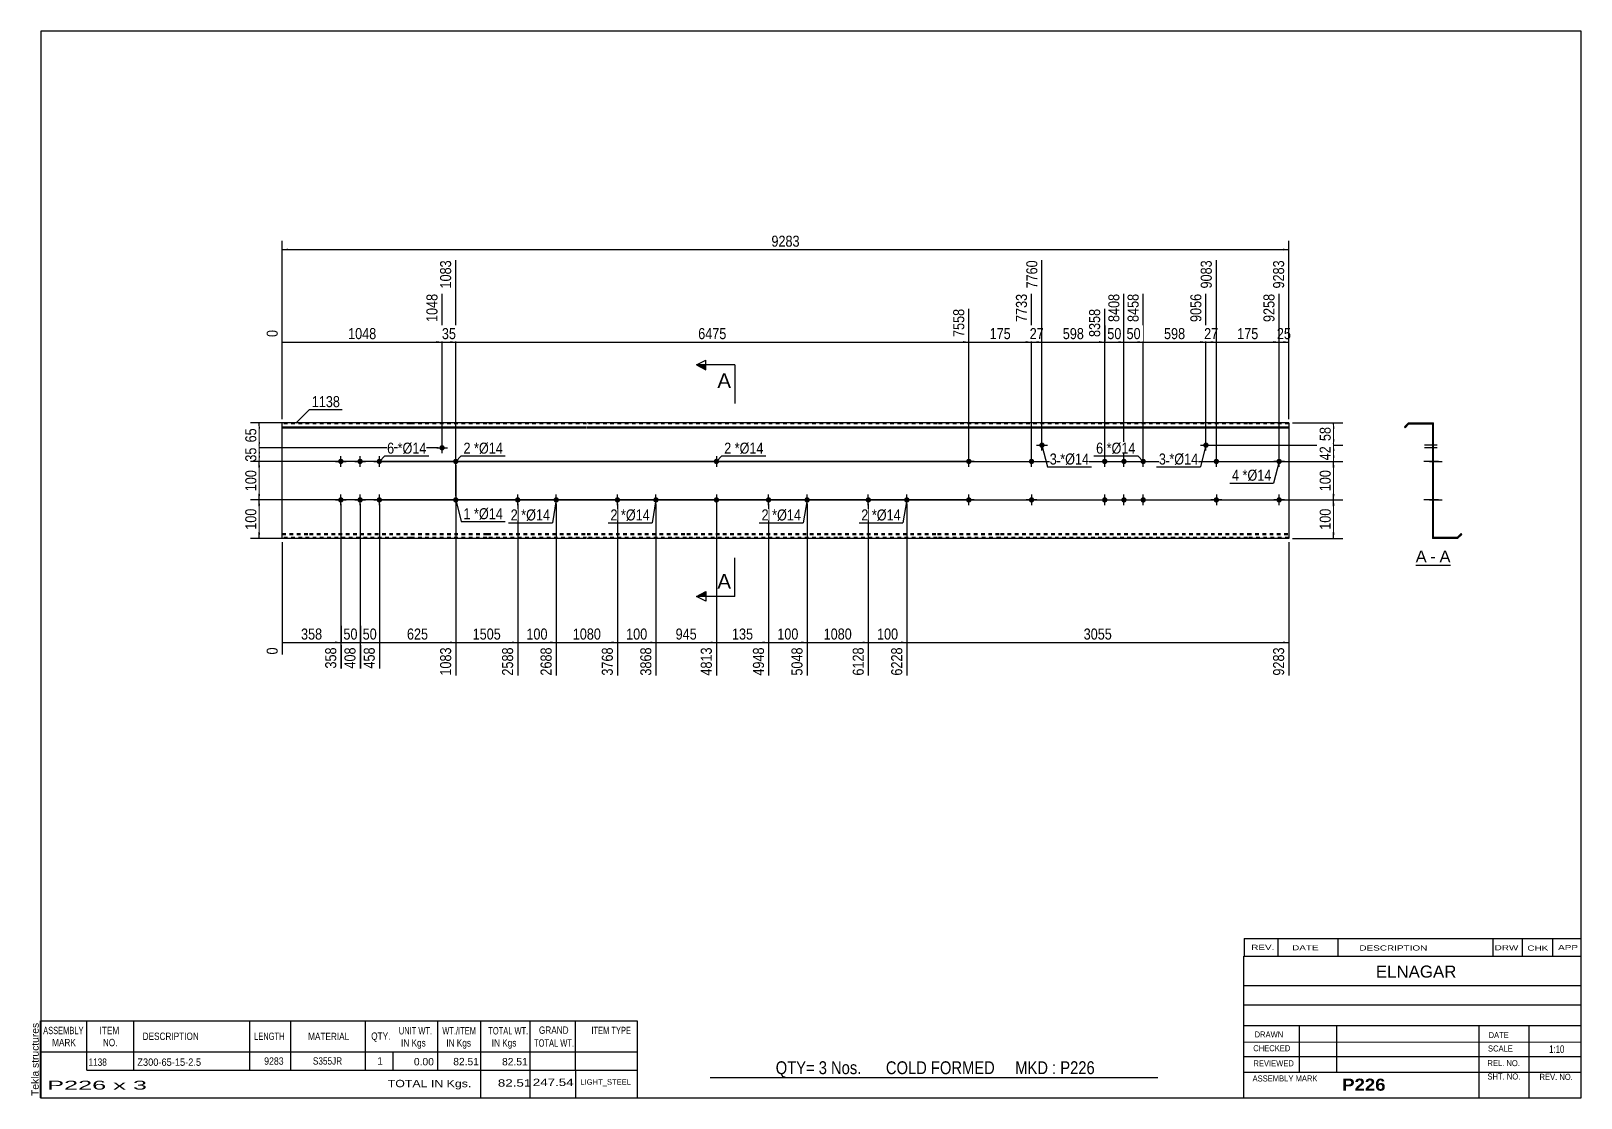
# Model space of a CAD drawing. Header units: millimetres. Extents: x -65 to 337, y -160 to 117.
import ezdxf

# ---------------------------------------------------------------- set-up
doc = ezdxf.new("R2010")
doc.units = ezdxf.units.MM
doc.linetypes.add('DXK_LINE_DOT1', pattern=[1.8814, 0.9407, -0.9407])
doc.styles.add('Arial', font='ARIAL.TTF', dxfattribs={"height": 0.2})
doc.styles.add('Arial Bold', font='ARIALBD.TTF', dxfattribs={"height": 0.2})
doc.styles.add('Arial Narrow', font='ARIALN.TTF', dxfattribs={"height": 0.2})

# ---------------------------------------------------------------- blocks, each defined once
blk = doc.blocks.new('Unknown-629083485-2164')
at = {"color": 5, "linetype": 'Continuous'}
for p, q in [((337.25, 116.75), (-62.75, 116.75)), ((-62.75, 116.75), (-62.75, -160.25)), ((337.25, -160.25), (337.25, 116.75)), ((-62.75, -160.25), (337.25, -160.25))]:
    blk.add_line(p, q, dxfattribs=at)
at = {"color": 174, "linetype": 'Continuous', "style": 'Arial'}
blk.add_text('Tekla structures', height=1.9102, rotation=90, dxfattribs=at).set_placement((-63.25, -159.75))
blk = doc.blocks.new('Unknown-629083485-12 - 1243')
at = {"color": 7, "linetype": 'Continuous'}
blk.add_line((294.32, -21.95), (303.35, -21.95), dxfattribs=at)
at = {"color": 0, "linetype": 'Continuous'}
blk.add_wipeout([(297.16, -21.2), (297.16, -18), (294.32, -18), (294.32, -21.2)], dxfattribs=at)
blk.add_wipeout([(299.55, -21.2), (299.55, -18), (298.12, -18), (298.12, -21.2)], dxfattribs=at)
at = {"color": 96, "linetype": 'Continuous', "style": 'Arial'}
blk.add_text('A', height=3.06, dxfattribs=at).set_placement((294.32, -21.2))
at = {"color": 0, "linetype": 'Continuous'}
blk.add_wipeout([(303.35, -21.2), (303.35, -18), (300.51, -18), (300.51, -21.2)], dxfattribs=at)
at = {"color": 96, "linetype": 'Continuous', "style": 'Arial'}
for s, p in [('-', (298.12, -21.2)), ('A', (300.51, -21.2))]:
    blk.add_text(s, height=3.06, dxfattribs=at).set_placement(p)
blk = doc.blocks.new('Bolt-629083485-1223 - 1203')
at = {"linetype": 'Continuous'}
blk.add_hatch(color=3, dxfattribs=at).paths.add_polyline_path([(196.57, 9.21, -1), (197.97, 9.21, -1)])
at = {"color": 3, "linetype": 'Continuous'}
for p, q in [((195.87, 9.21), (198.67, 9.21)), ((197.27, 7.81), (197.27, 10.61))]:
    blk.add_line(p, q, dxfattribs=at)
blk = doc.blocks.new('Part-629083485-1218 - 1203')
at = {"color": 2, "linetype": 'Continuous'}
for p, q in [((0, -15), (0, 15)), ((7, 15), (0, 15)), ((0, 13.94), (7, 13.94)), ((0, 13.76), (7, 13.76)), ((33.29, 15), (7.1, 15)), ((7.1, 13.94), (33.29, 13.94)), ((7.1, 13.76), (33.29, 13.76)), ((53.13, 15), (33.39, 15)), ((33.39, 13.94), (53.13, 13.94)), ((33.39, 13.76), (53.13, 13.76)), ((79.03, 15), (53.23, 15)), ((53.23, 13.94), (79.03, 13.94)), ((53.23, 13.76), (79.03, 13.76)), ((104.93, 15), (79.13, 15)), ((79.13, 13.94), (104.93, 13.94)), ((79.13, 13.76), (104.93, 13.76)), ((144.18, 15), (105.03, 15)), ((105.03, 13.94), (144.18, 13.94)), ((105.03, 13.76), (144.18, 13.76)), ((170.08, 15), (144.28, 15)), ((144.28, 13.94), (170.08, 13.94)), ((144.28, 13.76), (170.08, 13.76)), ((186.38, 15), (170.18, 15)), ((170.18, 13.94), (186.38, 13.94)), ((170.18, 13.76), (186.38, 13.76)), ((205.37, 15), (186.48, 15)), ((186.48, 13.94), (205.37, 13.94)), ((186.48, 13.76), (205.37, 13.76)), ((231.66, 15), (205.47, 15)), ((205.47, 13.94), (231.66, 13.94)), ((205.47, 13.76), (231.66, 13.76)), ((250.66, 15), (231.76, 15)), ((231.76, 13.94), (250.66, 13.94)), ((231.76, 13.76), (250.66, 13.76)), ((261.35, 15), (250.76, 15)), ((250.76, 13.94), (261.35, 13.94)), ((250.76, 13.76), (261.35, 13.76)), ((261.35, 15), (261.35, -15)), ((7, -15), (0, -15)), ((33.29, -15), (7.1, -15)), ((53.13, -15), (33.39, -15)), ((79.03, -15), (53.23, -15)), ((104.93, -15), (79.13, -15)), ((144.18, -15), (105.03, -15)), ((170.08, -15), (144.28, -15)), ((186.38, -15), (170.18, -15)), ((205.37, -15), (186.48, -15)), ((231.66, -15), (205.47, -15)), ((250.66, -15), (231.76, -15)), ((261.35, -15), (250.76, -15))]:
    blk.add_line(p, q, dxfattribs=at)
at = {"color": 7, "linetype": 'DXK_LINE_DOT1'}
for p, q in [((7, 14.75), (0, 14.75)), ((33.29, 14.75), (7.1, 14.75)), ((53.13, 14.75), (33.39, 14.75)), ((79.03, 14.75), (53.23, 14.75)), ((104.93, 14.75), (79.13, 14.75)), ((144.18, 14.75), (105.03, 14.75)), ((170.08, 14.75), (144.28, 14.75)), ((186.38, 14.75), (170.18, 14.75)), ((205.37, 14.75), (186.48, 14.75)), ((231.66, 14.75), (205.47, 14.75)), ((250.66, 14.75), (231.76, 14.75)), ((261.35, 14.75), (250.76, 14.75)), ((0, -13.76), (7, -13.76)), ((0, -13.94), (7, -13.94)), ((7, -14.75), (0, -14.75)), ((7.1, -13.76), (33.29, -13.76)), ((7.1, -13.94), (33.29, -13.94)), ((33.29, -14.75), (7.1, -14.75)), ((33.39, -13.76), (53.13, -13.76)), ((33.39, -13.94), (53.13, -13.94)), ((53.13, -14.75), (33.39, -14.75)), ((53.23, -13.76), (79.03, -13.76)), ((53.23, -13.94), (79.03, -13.94)), ((79.03, -14.75), (53.23, -14.75)), ((79.13, -13.76), (104.93, -13.76)), ((79.13, -13.94), (104.93, -13.94)), ((104.93, -14.75), (79.13, -14.75)), ((105.03, -13.76), (144.18, -13.76)), ((105.03, -13.94), (144.18, -13.94)), ((144.18, -14.75), (105.03, -14.75)), ((144.28, -13.76), (170.08, -13.76)), ((144.28, -13.94), (170.08, -13.94)), ((170.08, -14.75), (144.28, -14.75)), ((170.18, -13.76), (186.38, -13.76)), ((170.18, -13.94), (186.38, -13.94)), ((186.38, -14.75), (170.18, -14.75)), ((186.48, -13.76), (205.37, -13.76)), ((186.48, -13.94), (205.37, -13.94)), ((205.37, -14.75), (186.48, -14.75)), ((205.47, -13.76), (231.66, -13.76)), ((205.47, -13.94), (231.66, -13.94)), ((231.66, -14.75), (205.47, -14.75)), ((231.76, -13.76), (250.66, -13.76)), ((231.76, -13.94), (250.66, -13.94)), ((250.66, -14.75), (231.76, -14.75)), ((250.76, -13.76), (261.35, -13.76)), ((250.76, -13.94), (261.35, -13.94)), ((261.35, -14.75), (250.76, -14.75))]:
    blk.add_line(p, q, dxfattribs=at)
blk = doc.blocks.new('Bolt-629083485-1219 - 1203')
at = {"linetype": 'Continuous'}
for points in [[(212.87, 5, -1), (214.27, 5, -1)], [(217.87, 5, -1), (219.27, 5, -1)], [(222.87, 5, -1), (224.27, 5, -1)], [(212.87, -5, -1), (214.27, -5, -1)], [(217.87, -5, -1), (219.27, -5, -1)], [(222.87, -5, -1), (224.27, -5, -1)]]:
    blk.add_hatch(color=3, dxfattribs=at).paths.add_polyline_path(points)
at = {"color": 3, "linetype": 'Continuous'}
for p, q in [((212.17, 5), (214.97, 5)), ((213.57, 3.6), (213.57, 6.4)), ((217.17, 5), (219.97, 5)), ((218.57, 3.6), (218.57, 6.4)), ((222.17, 5), (224.97, 5)), ((223.57, 3.6), (223.57, 6.4)), ((213.57, -6.4), (213.57, -3.6)), ((218.57, -6.4), (218.57, -3.6)), ((223.57, -6.4), (223.57, -3.6)), ((212.17, -5), (214.97, -5)), ((217.17, -5), (219.97, -5)), ((222.17, -5), (224.97, -5))]:
    blk.add_line(p, q, dxfattribs=at)
blk = doc.blocks.new('Bolt-629083485-1220 - 1203')
at = {"linetype": 'Continuous'}
blk.add_hatch(color=3, dxfattribs=at).paths.add_polyline_path([(193.87, 5, -1), (195.27, 5, -1)])
at = {"color": 3, "linetype": 'Continuous'}
for p, q in [((193.17, 5), (195.97, 5)), ((194.57, 3.6), (194.57, 6.4))]:
    blk.add_line(p, q, dxfattribs=at)
blk = doc.blocks.new('Bolt-629083485-1221 - 1203')
at = {"linetype": 'Continuous'}
blk.add_hatch(color=3, dxfattribs=at).paths.add_polyline_path([(195.27, -5, -1), (193.87, -5, -1)])
at = {"color": 3, "linetype": 'Continuous'}
for p, q in [((194.57, -3.6), (194.57, -6.4)), ((195.97, -5), (193.17, -5))]:
    blk.add_line(p, q, dxfattribs=at)
blk = doc.blocks.new('Bolt-629083485-1222 - 1203')
at = {"linetype": 'Continuous'}
blk.add_hatch(color=3, dxfattribs=at).paths.add_polyline_path([(239.16, 9.21, -1), (240.56, 9.21, -1)])
at = {"color": 3, "linetype": 'Continuous'}
for p, q in [((238.46, 9.21), (241.26, 9.21)), ((239.86, 7.81), (239.86, 10.61))]:
    blk.add_line(p, q, dxfattribs=at)
blk = doc.blocks.new('Bolt-629083485-1224 - 1203')
at = {"linetype": 'Continuous'}
for points in [[(14.5, 5, -1), (15.9, 5, -1)], [(19.5, 5, -1), (20.9, 5, -1)], [(24.5, 5, -1), (25.9, 5, -1)], [(14.5, -5, -1), (15.9, -5, -1)], [(19.5, -5, -1), (20.9, -5, -1)], [(24.5, -5, -1), (25.9, -5, -1)]]:
    blk.add_hatch(color=3, dxfattribs=at).paths.add_polyline_path(points)
at = {"color": 3, "linetype": 'Continuous'}
for p, q in [((13.8, 5), (16.6, 5)), ((15.2, 3.6), (15.2, 6.4)), ((18.8, 5), (21.6, 5)), ((20.2, 3.6), (20.2, 6.4)), ((23.8, 5), (26.6, 5)), ((25.2, 3.6), (25.2, 6.4)), ((15.2, -6.4), (15.2, -3.6)), ((20.2, -6.4), (20.2, -3.6)), ((25.2, -6.4), (25.2, -3.6)), ((13.8, -5), (16.6, -5)), ((18.8, -5), (21.6, -5)), ((23.8, -5), (26.6, -5))]:
    blk.add_line(p, q, dxfattribs=at)
blk = doc.blocks.new('Bolt-629083485-1225 - 1203')
at = {"linetype": 'Continuous'}
blk.add_hatch(color=3, dxfattribs=at).paths.add_polyline_path([(40.79, 8.53, -1), (42.19, 8.53, -1)])
at = {"color": 3, "linetype": 'Continuous'}
for p, q in [((40.09, 8.53), (42.89, 8.53)), ((41.49, 7.13), (41.49, 9.93))]:
    blk.add_line(p, q, dxfattribs=at)
blk = doc.blocks.new('Bolt-629083485-1226 - 1203')
at = {"linetype": 'Continuous'}
for points in [[(61.13, -4.3, -1), (61.13, -5.7, -1)], [(71.13, -4.3, -1), (71.13, -5.7, -1)]]:
    blk.add_hatch(color=3, dxfattribs=at).paths.add_polyline_path(points)
at = {"color": 3, "linetype": 'Continuous'}
for p, q in [((61.13, -6.4), (61.13, -3.6)), ((71.13, -6.4), (71.13, -3.6)), ((59.73, -5), (62.53, -5)), ((69.73, -5), (72.53, -5))]:
    blk.add_line(p, q, dxfattribs=at)
blk = doc.blocks.new('Bolt-629083485-1227 - 1203')
at = {"linetype": 'Continuous'}
for points in [[(87.03, -4.3, -1), (87.03, -5.7, -1)], [(97.03, -4.3, -1), (97.03, -5.7, -1)]]:
    blk.add_hatch(color=3, dxfattribs=at).paths.add_polyline_path(points)
at = {"color": 3, "linetype": 'Continuous'}
for p, q in [((87.03, -6.4), (87.03, -3.6)), ((97.03, -6.4), (97.03, -3.6)), ((85.63, -5), (88.43, -5)), ((95.63, -5), (98.43, -5))]:
    blk.add_line(p, q, dxfattribs=at)
blk = doc.blocks.new('Bolt-629083485-1228 - 1203')
at = {"linetype": 'Continuous'}
for points in [[(126.28, -4.3, -1), (126.28, -5.7, -1)], [(136.28, -4.3, -1), (136.28, -5.7, -1)]]:
    blk.add_hatch(color=3, dxfattribs=at).paths.add_polyline_path(points)
at = {"color": 3, "linetype": 'Continuous'}
for p, q in [((126.28, -6.4), (126.28, -3.6)), ((136.28, -6.4), (136.28, -3.6)), ((124.88, -5), (127.68, -5)), ((134.88, -5), (137.68, -5))]:
    blk.add_line(p, q, dxfattribs=at)
blk = doc.blocks.new('Bolt-629083485-1229 - 1203')
at = {"linetype": 'Continuous'}
for points in [[(152.18, -4.3, -1), (152.18, -5.7, -1)], [(162.18, -4.3, -1), (162.18, -5.7, -1)]]:
    blk.add_hatch(color=3, dxfattribs=at).paths.add_polyline_path(points)
at = {"color": 3, "linetype": 'Continuous'}
for p, q in [((152.18, -6.4), (152.18, -3.6)), ((162.18, -6.4), (162.18, -3.6)), ((150.78, -5), (153.58, -5)), ((160.78, -5), (163.58, -5))]:
    blk.add_line(p, q, dxfattribs=at)
blk = doc.blocks.new('Bolt-629083485-1230 - 1203')
at = {"linetype": 'Continuous'}
blk.add_hatch(color=3, dxfattribs=at).paths.add_polyline_path([(44.34, 5, -1), (45.74, 5, -1)])
at = {"color": 3, "linetype": 'Continuous'}
for p, q in [((43.64, 5), (46.44, 5)), ((45.04, 3.6), (45.04, 6.4))]:
    blk.add_line(p, q, dxfattribs=at)
blk = doc.blocks.new('Bolt-629083485-1231 - 1203')
at = {"linetype": 'Continuous'}
blk.add_hatch(color=3, dxfattribs=at).paths.add_polyline_path([(45.74, -5, -1), (44.34, -5, -1)])
at = {"color": 3, "linetype": 'Continuous'}
for p, q in [((45.04, -3.6), (45.04, -6.4)), ((46.44, -5), (43.64, -5))]:
    blk.add_line(p, q, dxfattribs=at)
blk = doc.blocks.new('Bolt-629083485-1232 - 1203')
at = {"linetype": 'Continuous'}
blk.add_hatch(color=3, dxfattribs=at).paths.add_polyline_path([(241.86, 5, -1), (243.26, 5, -1)])
at = {"color": 3, "linetype": 'Continuous'}
for p, q in [((241.16, 5), (243.96, 5)), ((242.56, 3.6), (242.56, 6.4))]:
    blk.add_line(p, q, dxfattribs=at)
blk = doc.blocks.new('Bolt-629083485-1233 - 1203')
at = {"linetype": 'Continuous'}
blk.add_hatch(color=3, dxfattribs=at).paths.add_polyline_path([(243.26, -5, -1), (241.86, -5, -1)])
at = {"color": 3, "linetype": 'Continuous'}
for p, q in [((242.56, -3.6), (242.56, -6.4)), ((243.96, -5), (241.16, -5))]:
    blk.add_line(p, q, dxfattribs=at)
blk = doc.blocks.new('Bolt-629083485-1234 - 1203')
at = {"linetype": 'Continuous'}
for points in [[(177.58, 5, -1), (178.98, 5, -1)], [(258.15, 5, -1), (259.55, 5, -1)]]:
    blk.add_hatch(color=3, dxfattribs=at).paths.add_polyline_path(points)
at = {"color": 3, "linetype": 'Continuous'}
for p, q in [((179.68, 5), (176.88, 5)), ((178.28, 3.6), (178.28, 6.4)), ((260.25, 5), (257.45, 5)), ((258.85, 3.6), (258.85, 6.4))]:
    blk.add_line(p, q, dxfattribs=at)
blk = doc.blocks.new('Bolt-629083485-1235 - 1203')
at = {"linetype": 'Continuous'}
for points in [[(177.58, -5, -1), (178.98, -5, -1)], [(258.15, -5, -1), (259.55, -5, -1)]]:
    blk.add_hatch(color=3, dxfattribs=at).paths.add_polyline_path(points)
at = {"color": 3, "linetype": 'Continuous'}
for p, q in [((178.28, -6.4), (178.28, -3.6)), ((258.85, -6.4), (258.85, -3.6)), ((179.68, -5), (176.88, -5)), ((260.25, -5), (257.45, -5))]:
    blk.add_line(p, q, dxfattribs=at)
blk = doc.blocks.new('Bolt-629083485-1236 - 1203')
at = {"linetype": 'Continuous'}
for points in [[(113.43, 5, -1), (112.03, 5, -1)], [(113.43, -5, -1), (112.03, -5, -1)]]:
    blk.add_hatch(color=3, dxfattribs=at).paths.add_polyline_path(points)
at = {"color": 3, "linetype": 'Continuous'}
for p, q in [((114.13, 5), (111.33, 5)), ((112.73, 6.4), (112.73, 3.6)), ((112.73, -3.6), (112.73, -6.4)), ((114.13, -5), (111.33, -5))]:
    blk.add_line(p, q, dxfattribs=at)
blk = doc.blocks.new('Bolt-629083485-1248 - 1243')
at = {"linetype": 'Continuous'}
blk.add_hatch(color=3, dxfattribs=at).paths.add_polyline_path([(298.96, -5.7), (298.96, -4.3), (298.71, -4.3), (298.71, -5.7)])
at = {"color": 3, "linetype": 'Continuous'}
for p, q in [((298.96, -4.3), (298.71, -4.3)), ((299.76, -5), (298.71, -5)), ((298.96, -5.7), (298.71, -5.7))]:
    blk.add_line(p, q, dxfattribs=at)
blk = doc.blocks.new('Part-629083485-1245 - 1243')
at = {"color": 2, "linetype": 'Continuous'}
for p, q in [((292.46, 15), (291.4, 13.94)), ((291.4, 13.94), (291.58, 13.76)), ((291.58, 13.76), (292.56, 14.75)), ((292.46, 15), (298.96, 15)), ((292.56, 14.75), (298.71, 14.75)), ((298.71, 14.75), (298.71, -15)), ((298.96, -14.75), (298.96, 15)), ((305.21, -15), (298.71, -15)), ((305.11, -14.75), (298.96, -14.75)), ((306.09, -13.76), (305.11, -14.75)), ((305.21, -15), (306.27, -13.94)), ((306.27, -13.94), (306.09, -13.76))]:
    blk.add_line(p, q, dxfattribs=at)
blk = doc.blocks.new('Bolt-629083485-1246 - 1243')
at = {"linetype": 'Continuous'}
for points in [[(298.71, 5.7), (298.71, 4.3), (298.96, 4.3), (298.96, 5.7)], [(298.71, 5.7), (298.71, 4.3), (298.96, 4.3), (298.96, 5.7)], [(298.71, 5.7), (298.71, 4.3), (298.96, 4.3), (298.96, 5.7)], [(298.71, -4.3), (298.71, -5.7), (298.96, -5.7), (298.96, -4.3)], [(298.71, -4.3), (298.71, -5.7), (298.96, -5.7), (298.96, -4.3)], [(298.71, -4.3), (298.71, -5.7), (298.96, -5.7), (298.96, -4.3)]]:
    blk.add_hatch(color=3, dxfattribs=at).paths.add_polyline_path(points)
at = {"color": 3, "linetype": 'Continuous'}
for p, q in [((300.26, 5), (296.46, 5)), ((300.26, 5), (296.46, 5)), ((300.26, 5), (296.46, 5)), ((298.96, 5.7), (298.71, 5.7)), ((298.96, 5.7), (298.71, 5.7)), ((298.96, 5.7), (298.71, 5.7)), ((298.96, 4.3), (298.71, 4.3)), ((298.96, 4.3), (298.71, 4.3)), ((298.96, 4.3), (298.71, 4.3)), ((300.26, -5), (296.46, -5)), ((300.26, -5), (296.46, -5)), ((300.26, -5), (296.46, -5)), ((298.96, -4.3), (298.71, -4.3)), ((298.96, -4.3), (298.71, -4.3)), ((298.96, -4.3), (298.71, -4.3)), ((298.96, -5.7), (298.71, -5.7)), ((298.96, -5.7), (298.71, -5.7)), ((298.96, -5.7), (298.71, -5.7))]:
    blk.add_line(p, q, dxfattribs=at)
blk = doc.blocks.new('Bolt-629083485-1247 - 1243')
at = {"linetype": 'Continuous'}
blk.add_hatch(color=3, dxfattribs=at).paths.add_polyline_path([(298.71, 5.7), (298.71, 4.3), (298.96, 4.3), (298.96, 5.7)])
at = {"color": 3, "linetype": 'Continuous'}
for p, q in [((299.91, 5), (296.61, 5)), ((298.96, 5.7), (298.71, 5.7)), ((298.96, 4.3), (298.71, 4.3))]:
    blk.add_line(p, q, dxfattribs=at)
blk = doc.blocks.new('Bolt-629083485-1249 - 1243')
at = {"linetype": 'Continuous'}
blk.add_hatch(color=3, dxfattribs=at).paths.add_polyline_path([(298.71, 9.91), (298.71, 8.51), (298.96, 8.51), (298.96, 9.91)])
at = {"color": 3, "linetype": 'Continuous'}
for p, q in [((299.91, 9.21), (296.61, 9.21)), ((298.96, 9.91), (298.71, 9.91)), ((298.96, 8.51), (298.71, 8.51))]:
    blk.add_line(p, q, dxfattribs=at)
blk = doc.blocks.new('Bolt-629083485-1250 - 1243')
at = {"linetype": 'Continuous'}
blk.add_hatch(color=3, dxfattribs=at).paths.add_polyline_path([(298.71, 9.91), (298.71, 8.51), (298.96, 8.51), (298.96, 9.91)])
at = {"color": 3, "linetype": 'Continuous'}
for p, q in [((299.91, 9.21), (296.61, 9.21)), ((298.96, 9.91), (298.71, 9.91)), ((298.96, 8.51), (298.71, 8.51))]:
    blk.add_line(p, q, dxfattribs=at)
blk = doc.blocks.new('Bolt-629083485-1251 - 1243')
at = {"linetype": 'Continuous'}
for points in [[(298.71, 5.7), (298.71, 4.3), (298.96, 4.3), (298.96, 5.7)], [(298.71, 5.7), (298.71, 4.3), (298.96, 4.3), (298.96, 5.7)], [(298.71, 5.7), (298.71, 4.3), (298.96, 4.3), (298.96, 5.7)], [(298.71, -4.3), (298.71, -5.7), (298.96, -5.7), (298.96, -4.3)], [(298.71, -4.3), (298.71, -5.7), (298.96, -5.7), (298.96, -4.3)], [(298.71, -4.3), (298.71, -5.7), (298.96, -5.7), (298.96, -4.3)]]:
    blk.add_hatch(color=3, dxfattribs=at).paths.add_polyline_path(points)
at = {"color": 3, "linetype": 'Continuous'}
for p, q in [((300.26, 5), (296.46, 5)), ((300.26, 5), (296.46, 5)), ((300.26, 5), (296.46, 5)), ((298.96, 5.7), (298.71, 5.7)), ((298.96, 5.7), (298.71, 5.7)), ((298.96, 5.7), (298.71, 5.7)), ((298.96, 4.3), (298.71, 4.3)), ((298.96, 4.3), (298.71, 4.3)), ((298.96, 4.3), (298.71, 4.3)), ((300.26, -5), (296.46, -5)), ((300.26, -5), (296.46, -5)), ((300.26, -5), (296.46, -5)), ((298.96, -4.3), (298.71, -4.3)), ((298.96, -4.3), (298.71, -4.3)), ((298.96, -4.3), (298.71, -4.3)), ((298.96, -5.7), (298.71, -5.7)), ((298.96, -5.7), (298.71, -5.7)), ((298.96, -5.7), (298.71, -5.7))]:
    blk.add_line(p, q, dxfattribs=at)
blk = doc.blocks.new('Bolt-629083485-1252 - 1243')
at = {"linetype": 'Continuous'}
blk.add_hatch(color=3, dxfattribs=at).paths.add_polyline_path([(298.71, 9.23), (298.71, 7.83), (298.96, 7.83), (298.96, 9.23)])
at = {"color": 3, "linetype": 'Continuous'}
for p, q in [((299.91, 8.53), (296.61, 8.53)), ((298.96, 9.23), (298.71, 9.23)), ((298.96, 7.83), (298.71, 7.83))]:
    blk.add_line(p, q, dxfattribs=at)
blk = doc.blocks.new('Bolt-629083485-1253 - 1243')
at = {"linetype": 'Continuous'}
blk.add_hatch(color=3, dxfattribs=at).paths.add_polyline_path([(298.96, -5.7), (298.96, -4.3), (298.71, -4.3), (298.71, -5.7)])
blk.add_hatch(color=3, dxfattribs=at).paths.add_polyline_path([(298.96, -5.7), (298.96, -4.3), (298.71, -4.3), (298.71, -5.7)])
at = {"color": 3, "linetype": 'Continuous'}
for p, q in [((297.96, -5), (300.71, -5)), ((297.96, -5), (300.71, -5)), ((298.71, -4.3), (298.96, -4.3)), ((298.71, -4.3), (298.96, -4.3)), ((298.71, -5.7), (298.96, -5.7)), ((298.71, -5.7), (298.96, -5.7))]:
    blk.add_line(p, q, dxfattribs=at)
blk = doc.blocks.new('Bolt-629083485-1254 - 1243')
at = {"linetype": 'Continuous'}
blk.add_hatch(color=3, dxfattribs=at).paths.add_polyline_path([(298.96, -5.7), (298.96, -4.3), (298.71, -4.3), (298.71, -5.7)])
blk.add_hatch(color=3, dxfattribs=at).paths.add_polyline_path([(298.96, -5.7), (298.96, -4.3), (298.71, -4.3), (298.71, -5.7)])
at = {"color": 3, "linetype": 'Continuous'}
for p, q in [((297.96, -5), (300.71, -5)), ((297.96, -5), (300.71, -5)), ((298.71, -4.3), (298.96, -4.3)), ((298.71, -4.3), (298.96, -4.3)), ((298.71, -5.7), (298.96, -5.7)), ((298.71, -5.7), (298.96, -5.7))]:
    blk.add_line(p, q, dxfattribs=at)
blk = doc.blocks.new('Bolt-629083485-1255 - 1243')
at = {"linetype": 'Continuous'}
blk.add_hatch(color=3, dxfattribs=at).paths.add_polyline_path([(298.96, -5.7), (298.96, -4.3), (298.71, -4.3), (298.71, -5.7)])
blk.add_hatch(color=3, dxfattribs=at).paths.add_polyline_path([(298.96, -5.7), (298.96, -4.3), (298.71, -4.3), (298.71, -5.7)])
at = {"color": 3, "linetype": 'Continuous'}
for p, q in [((297.96, -5), (300.71, -5)), ((297.96, -5), (300.71, -5)), ((298.71, -4.3), (298.96, -4.3)), ((298.71, -4.3), (298.96, -4.3)), ((298.71, -5.7), (298.96, -5.7)), ((298.71, -5.7), (298.96, -5.7))]:
    blk.add_line(p, q, dxfattribs=at)
blk = doc.blocks.new('Bolt-629083485-1256 - 1243')
at = {"linetype": 'Continuous'}
blk.add_hatch(color=3, dxfattribs=at).paths.add_polyline_path([(298.96, -5.7), (298.96, -4.3), (298.71, -4.3), (298.71, -5.7)])
blk.add_hatch(color=3, dxfattribs=at).paths.add_polyline_path([(298.96, -5.7), (298.96, -4.3), (298.71, -4.3), (298.71, -5.7)])
at = {"color": 3, "linetype": 'Continuous'}
for p, q in [((297.96, -5), (300.71, -5)), ((297.96, -5), (300.71, -5)), ((298.71, -4.3), (298.96, -4.3)), ((298.71, -4.3), (298.96, -4.3)), ((298.71, -5.7), (298.96, -5.7)), ((298.71, -5.7), (298.96, -5.7))]:
    blk.add_line(p, q, dxfattribs=at)
blk = doc.blocks.new('Bolt-629083485-1257 - 1243')
at = {"linetype": 'Continuous'}
blk.add_hatch(color=3, dxfattribs=at).paths.add_polyline_path([(298.71, 5.7), (298.71, 4.3), (298.96, 4.3), (298.96, 5.7)])
at = {"color": 3, "linetype": 'Continuous'}
for p, q in [((299.91, 5), (296.61, 5)), ((298.96, 5.7), (298.71, 5.7)), ((298.96, 4.3), (298.71, 4.3))]:
    blk.add_line(p, q, dxfattribs=at)
blk = doc.blocks.new('Bolt-629083485-1258 - 1243')
at = {"linetype": 'Continuous'}
blk.add_hatch(color=3, dxfattribs=at).paths.add_polyline_path([(298.96, -5.7), (298.96, -4.3), (298.71, -4.3), (298.71, -5.7)])
at = {"color": 3, "linetype": 'Continuous'}
for p, q in [((298.96, -4.3), (298.71, -4.3)), ((299.76, -5), (298.71, -5)), ((298.96, -5.7), (298.71, -5.7))]:
    blk.add_line(p, q, dxfattribs=at)
blk = doc.blocks.new('Bolt-629083485-1259 - 1243')
at = {"linetype": 'Continuous'}
blk.add_hatch(color=3, dxfattribs=at).paths.add_polyline_path([(298.71, 5.7), (298.71, 4.3), (298.96, 4.3), (298.96, 5.7)])
at = {"color": 3, "linetype": 'Continuous'}
for p, q in [((299.91, 5), (296.61, 5)), ((298.96, 5.7), (298.71, 5.7)), ((298.96, 4.3), (298.71, 4.3))]:
    blk.add_line(p, q, dxfattribs=at)
blk = doc.blocks.new('Bolt-629083485-1260 - 1243')
at = {"linetype": 'Continuous'}
blk.add_hatch(color=3, dxfattribs=at).paths.add_polyline_path([(298.96, -5.7), (298.96, -4.3), (298.71, -4.3), (298.71, -5.7)])
at = {"color": 3, "linetype": 'Continuous'}
for p, q in [((298.96, -4.3), (298.71, -4.3)), ((299.76, -5), (298.71, -5)), ((298.96, -5.7), (298.71, -5.7))]:
    blk.add_line(p, q, dxfattribs=at)
blk = doc.blocks.new('Bolt-629083485-1261 - 1243')
at = {"linetype": 'Continuous'}
blk.add_hatch(color=3, dxfattribs=at).paths.add_polyline_path([(298.71, 5.7), (298.71, 4.3), (298.96, 4.3), (298.96, 5.7)])
blk.add_hatch(color=3, dxfattribs=at).paths.add_polyline_path([(298.71, 5.7), (298.71, 4.3), (298.96, 4.3), (298.96, 5.7)])
at = {"color": 3, "linetype": 'Continuous'}
for p, q in [((297.91, 5), (301.21, 5)), ((297.91, 5), (301.21, 5)), ((298.71, 5.7), (298.96, 5.7)), ((298.71, 5.7), (298.96, 5.7)), ((298.71, 4.3), (298.96, 4.3)), ((298.71, 4.3), (298.96, 4.3))]:
    blk.add_line(p, q, dxfattribs=at)
blk = doc.blocks.new('Bolt-629083485-1262 - 1243')
at = {"linetype": 'Continuous'}
blk.add_hatch(color=3, dxfattribs=at).paths.add_polyline_path([(298.71, -4.3), (298.71, -5.7), (298.96, -5.7), (298.96, -4.3)])
blk.add_hatch(color=3, dxfattribs=at).paths.add_polyline_path([(298.71, -4.3), (298.71, -5.7), (298.96, -5.7), (298.96, -4.3)])
at = {"color": 3, "linetype": 'Continuous'}
for p, q in [((297.91, -5), (301.21, -5)), ((297.91, -5), (301.21, -5)), ((298.71, -4.3), (298.96, -4.3)), ((298.71, -4.3), (298.96, -4.3)), ((298.71, -5.7), (298.96, -5.7)), ((298.71, -5.7), (298.96, -5.7))]:
    blk.add_line(p, q, dxfattribs=at)
blk = doc.blocks.new('Bolt-629083485-1263 - 1243')
at = {"linetype": 'Continuous'}
for points in [[(298.96, 4.3), (298.96, 5.7), (298.71, 5.7), (298.71, 4.3)], [(298.96, -5.7), (298.96, -4.3), (298.71, -4.3), (298.71, -5.7)]]:
    blk.add_hatch(color=3, dxfattribs=at).paths.add_polyline_path(points)
at = {"color": 3, "linetype": 'Continuous'}
for p, q in [((298.96, 5), (296.71, 5)), ((298.96, 5.7), (298.71, 5.7)), ((298.96, 4.3), (298.71, 4.3)), ((298.96, -5), (296.71, -5)), ((298.96, -4.3), (298.71, -4.3)), ((298.96, -5.7), (298.71, -5.7))]:
    blk.add_line(p, q, dxfattribs=at)
blk = doc.blocks.new('StraightDimension-629083485-1289 - 1203')
at = {"linetype": 'Continuous'}
blk.add_hatch(color=7, dxfattribs=at).paths.add_polyline_path([(85.53, -41.75), (87.03, -42), (85.53, -42.25)])
at = {"color": 7, "linetype": 'Continuous'}
for p, q in [((71.13, -6), (71.13, -50.61)), ((87.03, -6), (87.03, -50.61)), ((71.13, -42), (87.03, -42))]:
    blk.add_line(p, q, dxfattribs=at)
at = {"color": 0}
blk.add_wipeout([(83.34, -41.85), (83.34, -37.65), (74.83, -37.65), (74.83, -41.85)], dxfattribs=at)
at = {"color": 0, "linetype": 'Continuous'}
blk.add_wipeout([(86.43, -42.7), (82.23, -42.7), (82.23, -51.21), (86.43, -51.21)], dxfattribs=at)
at = {"color": 3, "style": 'Arial Narrow'}
blk.add_text('1080', height=2.863, dxfattribs=at).set_placement((75.43, -41.25))
at = {"color": 3, "linetype": 'Continuous', "style": 'Arial Narrow'}
blk.add_text('3768', height=2.863, rotation=90.0002, dxfattribs=at).set_placement((85.83, -50.61))
blk = doc.blocks.new('StraightDimension-629083485-1348 - 1203')
at = {"linetype": 'Continuous'}
blk.add_hatch(color=7, dxfattribs=at).paths.add_polyline_path([(176.78, 36.25), (178.28, 36), (176.78, 35.75)])
at = {"color": 7, "linetype": 'Continuous'}
for p, q in [((45.04, -4), (45.04, 57.21)), ((178.28, 6), (178.28, 44.61)), ((45.04, 36), (178.28, 36))]:
    blk.add_line(p, q, dxfattribs=at)
at = {"color": 0, "linetype": 'Continuous'}
blk.add_wipeout([(177.68, 45.21), (173.48, 45.21), (173.48, 36.7), (177.68, 36.7)], dxfattribs=at)
at = {"color": 0}
blk.add_wipeout([(115.91, 36.15), (115.91, 40.35), (107.4, 40.35), (107.4, 36.15)], dxfattribs=at)
at = {"color": 3, "linetype": 'Continuous', "style": 'Arial Narrow'}
blk.add_text('7558', height=2.863, rotation=90.0002, dxfattribs=at).set_placement((177.08, 37.3))
at = {"color": 3, "style": 'Arial Narrow'}
blk.add_text('6475', height=2.863, dxfattribs=at).set_placement((108, 36.75))
blk = doc.blocks.new('StraightDimension-629083485-1284 - 1203')
at = {"linetype": 'Continuous'}
blk.add_hatch(color=7, dxfattribs=at).paths.add_polyline_path([(150.68, -41.75), (152.18, -42), (150.68, -42.25)])
at = {"color": 7, "linetype": 'Continuous'}
for p, q in [((136.28, -6), (136.28, -50.61)), ((152.18, -6), (152.18, -50.61)), ((136.28, -42), (152.18, -42))]:
    blk.add_line(p, q, dxfattribs=at)
at = {"color": 0}
blk.add_wipeout([(148.49, -41.85), (148.49, -37.65), (139.98, -37.65), (139.98, -41.85)], dxfattribs=at)
at = {"color": 0, "linetype": 'Continuous'}
blk.add_wipeout([(151.58, -42.7), (147.38, -42.7), (147.38, -51.21), (151.58, -51.21)], dxfattribs=at)
at = {"color": 3, "style": 'Arial Narrow'}
blk.add_text('1080', height=2.863, dxfattribs=at).set_placement((140.58, -41.25))
at = {"color": 3, "linetype": 'Continuous', "style": 'Arial Narrow'}
blk.add_text('6128', height=2.863, rotation=90.0002, dxfattribs=at).set_placement((150.98, -50.61))
blk = doc.blocks.new('StraightDimension-629083485-1347 - 1203')
at = {"linetype": 'Continuous'}
blk.add_hatch(color=7, dxfattribs=at).paths.add_polyline_path([(193.07, 36.25), (194.57, 36), (193.07, 35.75)])
at = {"color": 7, "linetype": 'Continuous'}
for p, q in [((194.57, 6), (194.57, 48.51)), ((178.28, 6), (178.28, 44.61)), ((178.28, 36), (194.57, 36))]:
    blk.add_line(p, q, dxfattribs=at)
at = {"color": 0}
blk.add_wipeout([(189.77, 36.15), (189.77, 40.35), (183.08, 40.35), (183.08, 36.15)], dxfattribs=at)
at = {"color": 0, "linetype": 'Continuous'}
blk.add_wipeout([(193.97, 49.11), (189.77, 49.11), (189.77, 40.6), (193.97, 40.6)], dxfattribs=at)
at = {"color": 3, "linetype": 'Continuous', "style": 'Arial Narrow'}
blk.add_text('7733', height=2.863, rotation=90.0002, dxfattribs=at).set_placement((193.37, 41.2))
at = {"color": 3, "style": 'Arial Narrow'}
blk.add_text('175', height=2.863, dxfattribs=at).set_placement((183.68, 36.75))
blk = doc.blocks.new('StraightDimension-629083485-1283 - 1203')
at = {"linetype": 'Continuous'}
blk.add_hatch(color=7, dxfattribs=at).paths.add_polyline_path([(160.68, -41.75), (162.18, -42), (160.68, -42.25)])
at = {"color": 7, "linetype": 'Continuous'}
for p, q in [((152.18, -6), (152.18, -50.61)), ((162.18, -6), (162.18, -50.61)), ((152.18, -42), (162.18, -42))]:
    blk.add_line(p, q, dxfattribs=at)
at = {"color": 0}
blk.add_wipeout([(160.52, -41.85), (160.52, -37.65), (153.84, -37.65), (153.84, -41.85)], dxfattribs=at)
at = {"color": 0, "linetype": 'Continuous'}
blk.add_wipeout([(161.58, -42.7), (157.38, -42.7), (157.38, -51.21), (161.58, -51.21)], dxfattribs=at)
at = {"color": 3, "style": 'Arial Narrow'}
blk.add_text('100', height=2.863, dxfattribs=at).set_placement((154.44, -41.25))
at = {"color": 3, "linetype": 'Continuous', "style": 'Arial Narrow'}
blk.add_text('6228', height=2.863, rotation=90.0002, dxfattribs=at).set_placement((160.98, -50.61))
blk = doc.blocks.new('StraightDimension-629083485-1342 - 1203')
at = {"linetype": 'Continuous'}
blk.add_hatch(color=7, dxfattribs=at).paths.add_polyline_path([(238.36, 36.25), (239.86, 36), (238.36, 35.75)])
at = {"color": 7, "linetype": 'Continuous'}
for p, q in [((223.57, 6), (223.57, 48.51)), ((239.86, 10.21), (239.86, 48.51)), ((223.57, 36), (239.86, 36))]:
    blk.add_line(p, q, dxfattribs=at)
at = {"color": 0}
blk.add_wipeout([(235.06, 36.15), (235.06, 40.35), (228.37, 40.35), (228.37, 36.15)], dxfattribs=at)
at = {"color": 0, "linetype": 'Continuous'}
blk.add_wipeout([(239.26, 49.11), (235.06, 49.11), (235.06, 40.6), (239.26, 40.6)], dxfattribs=at)
at = {"color": 3, "linetype": 'Continuous', "style": 'Arial Narrow'}
blk.add_text('9056', height=2.863, rotation=90.0002, dxfattribs=at).set_placement((238.66, 41.2))
at = {"color": 3, "style": 'Arial Narrow'}
blk.add_text('598', height=2.863, dxfattribs=at).set_placement((228.97, 36.75))
blk = doc.blocks.new('StraightDimension-629083485-1293 - 1203')
at = {"linetype": 'Continuous'}
blk.add_hatch(color=7, dxfattribs=at).paths.add_polyline_path([(23.7, -41.75), (25.2, -42), (23.7, -42.25)])
at = {"color": 7, "linetype": 'Continuous'}
for p, q in [((20.2, -6), (20.2, -48.78)), ((25.2, -6), (25.2, -48.78)), ((20.2, -42), (25.2, -42))]:
    blk.add_line(p, q, dxfattribs=at)
at = {"color": 0}
blk.add_wipeout([(25.13, -41.85), (25.13, -37.65), (20.27, -37.65), (20.27, -41.85)], dxfattribs=at)
at = {"color": 0, "linetype": 'Continuous'}
blk.add_wipeout([(24.6, -42.7), (20.4, -42.7), (20.4, -49.38), (24.6, -49.38)], dxfattribs=at)
at = {"color": 3, "style": 'Arial Narrow'}
blk.add_text('50', height=2.863, dxfattribs=at).set_placement((20.87, -41.25))
at = {"color": 3, "linetype": 'Continuous', "style": 'Arial Narrow'}
blk.add_text('458', height=2.863, rotation=90.0002, dxfattribs=at).set_placement((24, -48.78))
blk = doc.blocks.new('StraightDimension-629083485-1346 - 1203')
at = {"linetype": 'Continuous'}
blk.add_hatch(color=7, dxfattribs=at).paths.add_polyline_path([(195.77, 36.25), (197.27, 36), (195.77, 35.75)])
at = {"color": 7, "linetype": 'Continuous'}
for p, q in [((197.27, 10.21), (197.27, 57.21)), ((194.57, 6), (194.57, 48.51)), ((194.57, 36), (197.27, 36))]:
    blk.add_line(p, q, dxfattribs=at)
at = {"color": 0, "linetype": 'Continuous'}
blk.add_wipeout([(196.67, 57.81), (192.47, 57.81), (192.47, 49.3), (196.67, 49.3)], dxfattribs=at)
at = {"color": 0}
blk.add_wipeout([(198.35, 36.15), (198.35, 40.35), (193.49, 40.35), (193.49, 36.15)], dxfattribs=at)
at = {"color": 3, "linetype": 'Continuous', "style": 'Arial Narrow'}
blk.add_text('7760', height=2.863, rotation=90.0002, dxfattribs=at).set_placement((196.07, 49.9))
at = {"color": 3, "style": 'Arial Narrow'}
blk.add_text('27', height=2.863, dxfattribs=at).set_placement((194.09, 36.75))
blk = doc.blocks.new('StraightDimension-629083485-1282 - 1203')
at = {"linetype": 'Continuous'}
blk.add_hatch(color=7, dxfattribs=at).paths.add_polyline_path([(259.85, -41.75), (261.35, -42), (259.85, -42.25)])
at = {"color": 7, "linetype": 'Continuous'}
for p, q in [((162.18, -6), (162.18, -50.61)), ((261.35, -16), (261.35, -50.61)), ((162.18, -42), (261.35, -42))]:
    blk.add_line(p, q, dxfattribs=at)
at = {"color": 0}
blk.add_wipeout([(216.02, -41.85), (216.02, -37.65), (207.51, -37.65), (207.51, -41.85)], dxfattribs=at)
at = {"color": 0, "linetype": 'Continuous'}
blk.add_wipeout([(260.75, -42.7), (256.55, -42.7), (256.55, -51.21), (260.75, -51.21)], dxfattribs=at)
at = {"color": 3, "style": 'Arial Narrow'}
blk.add_text('3055', height=2.863, dxfattribs=at).set_placement((208.11, -41.25))
at = {"color": 3, "linetype": 'Continuous', "style": 'Arial Narrow'}
blk.add_text('9283', height=2.863, rotation=90.0002, dxfattribs=at).set_placement((260.15, -50.61))
blk = doc.blocks.new('StraightDimension-629083485-1292 - 1203')
at = {"linetype": 'Continuous'}
blk.add_hatch(color=7, dxfattribs=at).paths.add_polyline_path([(43.54, -41.75), (45.04, -42), (43.54, -42.25)])
at = {"color": 7, "linetype": 'Continuous'}
for p, q in [((45.04, 4), (45.04, -50.61)), ((25.2, -6), (25.2, -48.78)), ((25.2, -42), (45.04, -42))]:
    blk.add_line(p, q, dxfattribs=at)
at = {"color": 0}
blk.add_wipeout([(38.46, -41.85), (38.46, -37.65), (31.77, -37.65), (31.77, -41.85)], dxfattribs=at)
at = {"color": 3, "style": 'Arial Narrow'}
blk.add_text('625', height=2.863, dxfattribs=at).set_placement((32.37, -41.25))
at = {"color": 0, "linetype": 'Continuous'}
blk.add_wipeout([(44.44, -42.7), (40.24, -42.7), (40.24, -51.21), (44.44, -51.21)], dxfattribs=at)
at = {"color": 3, "linetype": 'Continuous', "style": 'Arial Narrow'}
blk.add_text('1083', height=2.863, rotation=90.0002, dxfattribs=at).set_placement((43.84, -50.61))
blk = doc.blocks.new('StraightDimension-629083485-1291 - 1203')
at = {"linetype": 'Continuous'}
blk.add_hatch(color=7, dxfattribs=at).paths.add_polyline_path([(59.63, -41.75), (61.13, -42), (59.63, -42.25)])
at = {"color": 7, "linetype": 'Continuous'}
for p, q in [((45.04, 4), (45.04, -50.61)), ((61.13, -6), (61.13, -50.61)), ((45.04, -42), (61.13, -42))]:
    blk.add_line(p, q, dxfattribs=at)
at = {"color": 0}
blk.add_wipeout([(57.34, -41.85), (57.34, -37.65), (48.83, -37.65), (48.83, -41.85)], dxfattribs=at)
at = {"color": 0, "linetype": 'Continuous'}
blk.add_wipeout([(60.53, -42.7), (56.33, -42.7), (56.33, -51.21), (60.53, -51.21)], dxfattribs=at)
at = {"color": 3, "style": 'Arial Narrow'}
blk.add_text('1505', height=2.863, dxfattribs=at).set_placement((49.43, -41.25))
at = {"color": 3, "linetype": 'Continuous', "style": 'Arial Narrow'}
blk.add_text('2588', height=2.863, rotation=90.0002, dxfattribs=at).set_placement((59.93, -50.61))
blk = doc.blocks.new('StraightDimension-629083485-1350 - 1203')
at = {"linetype": 'Continuous'}
blk.add_hatch(color=7, dxfattribs=at).paths.add_polyline_path([(39.99, 36.25), (41.49, 36), (39.99, 35.75)])
at = {"color": 7, "linetype": 'Continuous'}
for p, q in [((41.49, 9.53), (41.49, 48.51)), ((0, 16), (0, 39.13)), ((0, 36), (41.49, 36))]:
    blk.add_line(p, q, dxfattribs=at)
at = {"color": 0, "linetype": 'Continuous'}
for points in [[(40.89, 49.11), (36.69, 49.11), (36.69, 40.6), (40.89, 40.6)], [(-0.6, 39.73), (-4.8, 39.73), (-4.8, 36.7), (-0.6, 36.7)]]:
    blk.add_wipeout(points, dxfattribs=at)
at = {"color": 0}
blk.add_wipeout([(25, 36.15), (25, 40.35), (16.49, 40.35), (16.49, 36.15)], dxfattribs=at)
at = {"color": 3, "linetype": 'Continuous', "style": 'Arial Narrow'}
for s, height, p in [('1048', 2.863, (40.29, 41.2)), ('0', 2.86, (-1.2, 37.3))]:
    blk.add_text(s, height=height, rotation=90.0002, dxfattribs=at).set_placement(p)
at = {"color": 3, "style": 'Arial Narrow'}
blk.add_text('1048', height=2.863, dxfattribs=at).set_placement((17.09, 36.75))
blk = doc.blocks.new('StraightDimension-629083485-1286 - 1203')
at = {"linetype": 'Continuous'}
blk.add_hatch(color=7, dxfattribs=at).paths.add_polyline_path([(124.78, -41.75), (126.28, -42), (124.78, -42.25)])
at = {"color": 7, "linetype": 'Continuous'}
for p, q in [((112.73, -6), (112.73, -50.61)), ((126.28, -6), (126.28, -50.61)), ((112.73, -42), (126.28, -42))]:
    blk.add_line(p, q, dxfattribs=at)
at = {"color": 0}
blk.add_wipeout([(122.85, -41.85), (122.85, -37.65), (116.17, -37.65), (116.17, -41.85)], dxfattribs=at)
at = {"color": 0, "linetype": 'Continuous'}
blk.add_wipeout([(125.68, -42.7), (121.48, -42.7), (121.48, -51.21), (125.68, -51.21)], dxfattribs=at)
at = {"color": 3, "style": 'Arial Narrow'}
blk.add_text('135', height=2.863, dxfattribs=at).set_placement((116.77, -41.25))
at = {"color": 3, "linetype": 'Continuous', "style": 'Arial Narrow'}
blk.add_text('4948', height=2.863, rotation=90.0002, dxfattribs=at).set_placement((125.08, -50.61))
blk = doc.blocks.new('StraightDimension-629083485-1344 - 1203')
at = {"linetype": 'Continuous'}
blk.add_hatch(color=7, dxfattribs=at).paths.add_polyline_path([(217.07, 36.25), (218.57, 36), (217.07, 35.75)])
at = {"color": 7, "linetype": 'Continuous'}
for p, q in [((218.57, 6), (218.57, 48.51)), ((213.57, 6), (213.57, 44.61)), ((213.57, 36), (218.57, 36))]:
    blk.add_line(p, q, dxfattribs=at)
at = {"color": 0}
blk.add_wipeout([(218.49, 36.15), (218.49, 40.35), (213.64, 40.35), (213.64, 36.15)], dxfattribs=at)
at = {"color": 0, "linetype": 'Continuous'}
blk.add_wipeout([(217.97, 49.11), (213.77, 49.11), (213.77, 40.6), (217.97, 40.6)], dxfattribs=at)
at = {"color": 3, "linetype": 'Continuous', "style": 'Arial Narrow'}
blk.add_text('8408', height=2.863, rotation=90.0002, dxfattribs=at).set_placement((217.37, 41.2))
at = {"color": 3, "style": 'Arial Narrow'}
blk.add_text('50', height=2.863, dxfattribs=at).set_placement((214.24, 36.75))
blk = doc.blocks.new('StraightDimension-629083485-1290 - 1203')
at = {"linetype": 'Continuous'}
blk.add_hatch(color=7, dxfattribs=at).paths.add_polyline_path([(69.63, -41.75), (71.13, -42), (69.63, -42.25)])
at = {"color": 7, "linetype": 'Continuous'}
for p, q in [((61.13, -6), (61.13, -50.61)), ((71.13, -6), (71.13, -50.61)), ((61.13, -42), (71.13, -42))]:
    blk.add_line(p, q, dxfattribs=at)
at = {"color": 0}
blk.add_wipeout([(69.47, -41.85), (69.47, -37.65), (62.79, -37.65), (62.79, -41.85)], dxfattribs=at)
at = {"color": 0, "linetype": 'Continuous'}
blk.add_wipeout([(70.53, -42.7), (66.33, -42.7), (66.33, -51.21), (70.53, -51.21)], dxfattribs=at)
at = {"color": 3, "style": 'Arial Narrow'}
blk.add_text('100', height=2.863, dxfattribs=at).set_placement((63.39, -41.25))
at = {"color": 3, "linetype": 'Continuous', "style": 'Arial Narrow'}
blk.add_text('2688', height=2.863, rotation=90.0002, dxfattribs=at).set_placement((69.93, -50.61))
blk = doc.blocks.new('StraightDimension-629083485-1294 - 1203')
at = {"linetype": 'Continuous'}
blk.add_hatch(color=7, dxfattribs=at).paths.add_polyline_path([(18.7, -41.75), (20.2, -42), (18.7, -42.25)])
at = {"color": 7, "linetype": 'Continuous'}
for p, q in [((15.2, -6), (15.2, -48.78)), ((20.2, -6), (20.2, -48.78)), ((15.2, -42), (20.2, -42))]:
    blk.add_line(p, q, dxfattribs=at)
at = {"color": 0}
blk.add_wipeout([(20.13, -41.85), (20.13, -37.65), (15.27, -37.65), (15.27, -41.85)], dxfattribs=at)
at = {"color": 0, "linetype": 'Continuous'}
blk.add_wipeout([(19.6, -42.7), (15.4, -42.7), (15.4, -49.38), (19.6, -49.38)], dxfattribs=at)
at = {"color": 3, "style": 'Arial Narrow'}
blk.add_text('50', height=2.863, dxfattribs=at).set_placement((15.87, -41.25))
at = {"color": 3, "linetype": 'Continuous', "style": 'Arial Narrow'}
blk.add_text('408', height=2.863, rotation=90.0002, dxfattribs=at).set_placement((19, -48.78))
blk = doc.blocks.new('StraightDimension-629083485-1288 - 1203')
at = {"linetype": 'Continuous'}
blk.add_hatch(color=7, dxfattribs=at).paths.add_polyline_path([(95.53, -41.75), (97.03, -42), (95.53, -42.25)])
at = {"color": 7, "linetype": 'Continuous'}
for p, q in [((87.03, -6), (87.03, -50.61)), ((97.03, -6), (97.03, -50.61)), ((87.03, -42), (97.03, -42))]:
    blk.add_line(p, q, dxfattribs=at)
at = {"color": 0}
blk.add_wipeout([(95.37, -41.85), (95.37, -37.65), (88.69, -37.65), (88.69, -41.85)], dxfattribs=at)
at = {"color": 0, "linetype": 'Continuous'}
blk.add_wipeout([(96.43, -42.7), (92.23, -42.7), (92.23, -51.21), (96.43, -51.21)], dxfattribs=at)
at = {"color": 3, "style": 'Arial Narrow'}
blk.add_text('100', height=2.863, dxfattribs=at).set_placement((89.29, -41.25))
at = {"color": 3, "linetype": 'Continuous', "style": 'Arial Narrow'}
blk.add_text('3868', height=2.863, rotation=90.0002, dxfattribs=at).set_placement((95.83, -50.61))
blk = doc.blocks.new('StraightDimension-629083485-1341 - 1203')
at = {"linetype": 'Continuous'}
blk.add_hatch(color=7, dxfattribs=at).paths.add_polyline_path([(241.06, 36.25), (242.56, 36), (241.06, 35.75)])
at = {"color": 7, "linetype": 'Continuous'}
for p, q in [((242.56, 6), (242.56, 57.21)), ((239.86, 10.21), (239.86, 48.51)), ((239.86, 36), (242.56, 36))]:
    blk.add_line(p, q, dxfattribs=at)
at = {"color": 0, "linetype": 'Continuous'}
blk.add_wipeout([(241.96, 57.81), (237.76, 57.81), (237.76, 49.3), (241.96, 49.3)], dxfattribs=at)
at = {"color": 0}
blk.add_wipeout([(243.64, 36.15), (243.64, 40.35), (238.78, 40.35), (238.78, 36.15)], dxfattribs=at)
at = {"color": 3, "linetype": 'Continuous', "style": 'Arial Narrow'}
blk.add_text('9083', height=2.863, rotation=90.0002, dxfattribs=at).set_placement((241.36, 49.9))
at = {"color": 3, "style": 'Arial Narrow'}
blk.add_text('27', height=2.863, dxfattribs=at).set_placement((239.38, 36.75))
blk = doc.blocks.new('StraightDimension-629083485-1295 - 1203')
at = {"linetype": 'Continuous'}
blk.add_hatch(color=7, dxfattribs=at).paths.add_polyline_path([(13.7, -41.75), (15.2, -42), (13.7, -42.25)])
at = {"color": 7, "linetype": 'Continuous'}
for p, q in [((15.2, -6), (15.2, -48.78)), ((0, -16), (0, -45.13)), ((0, -42), (15.2, -42))]:
    blk.add_line(p, q, dxfattribs=at)
at = {"color": 0}
blk.add_wipeout([(10.94, -41.85), (10.94, -37.65), (4.26, -37.65), (4.26, -41.85)], dxfattribs=at)
at = {"color": 0, "linetype": 'Continuous'}
blk.add_wipeout([(-0.6, -42.7), (-4.8, -42.7), (-4.8, -45.73), (-0.6, -45.73)], dxfattribs=at)
at = {"color": 3, "linetype": 'Continuous', "style": 'Arial Narrow'}
blk.add_text('0', height=2.86, rotation=90.0002, dxfattribs=at).set_placement((-1.2, -45.13))
at = {"color": 0, "linetype": 'Continuous'}
blk.add_wipeout([(14.6, -42.7), (10.4, -42.7), (10.4, -49.38), (14.6, -49.38)], dxfattribs=at)
at = {"color": 3, "style": 'Arial Narrow'}
blk.add_text('358', height=2.863, dxfattribs=at).set_placement((4.86, -41.25))
at = {"color": 3, "linetype": 'Continuous', "style": 'Arial Narrow'}
blk.add_text('358', height=2.863, rotation=90.0002, dxfattribs=at).set_placement((14, -48.78))
blk = doc.blocks.new('StraightDimension-629083485-1349 - 1203')
at = {"linetype": 'Continuous'}
blk.add_hatch(color=7, dxfattribs=at).paths.add_polyline_path([(43.54, 36.25), (45.04, 36), (43.54, 35.75)])
at = {"color": 7, "linetype": 'Continuous'}
for p, q in [((45.04, -4), (45.04, 57.21)), ((41.49, 9.53), (41.49, 48.51)), ((41.49, 36), (45.04, 36))]:
    blk.add_line(p, q, dxfattribs=at)
at = {"color": 0, "linetype": 'Continuous'}
blk.add_wipeout([(44.44, 57.81), (40.24, 57.81), (40.24, 49.3), (44.44, 49.3)], dxfattribs=at)
at = {"color": 0}
blk.add_wipeout([(45.69, 36.15), (45.69, 40.35), (40.84, 40.35), (40.84, 36.15)], dxfattribs=at)
at = {"color": 3, "linetype": 'Continuous', "style": 'Arial Narrow'}
blk.add_text('1083', height=2.863, rotation=90.0002, dxfattribs=at).set_placement((43.84, 49.9))
at = {"color": 3, "style": 'Arial Narrow'}
blk.add_text('35', height=2.863, dxfattribs=at).set_placement((41.44, 36.75))
blk = doc.blocks.new('StraightDimension-629083485-1285 - 1203')
at = {"linetype": 'Continuous'}
blk.add_hatch(color=7, dxfattribs=at).paths.add_polyline_path([(134.78, -41.75), (136.28, -42), (134.78, -42.25)])
at = {"color": 7, "linetype": 'Continuous'}
for p, q in [((126.28, -6), (126.28, -50.61)), ((136.28, -6), (136.28, -50.61)), ((126.28, -42), (136.28, -42))]:
    blk.add_line(p, q, dxfattribs=at)
at = {"color": 0}
blk.add_wipeout([(134.62, -41.85), (134.62, -37.65), (127.94, -37.65), (127.94, -41.85)], dxfattribs=at)
at = {"color": 0, "linetype": 'Continuous'}
blk.add_wipeout([(135.68, -42.7), (131.48, -42.7), (131.48, -51.21), (135.68, -51.21)], dxfattribs=at)
at = {"color": 3, "style": 'Arial Narrow'}
blk.add_text('100', height=2.863, dxfattribs=at).set_placement((128.54, -41.25))
at = {"color": 3, "linetype": 'Continuous', "style": 'Arial Narrow'}
blk.add_text('5048', height=2.863, rotation=90.0002, dxfattribs=at).set_placement((135.08, -50.61))
blk = doc.blocks.new('StraightDimension-629083485-1287 - 1203')
at = {"linetype": 'Continuous'}
blk.add_hatch(color=7, dxfattribs=at).paths.add_polyline_path([(111.23, -41.75), (112.73, -42), (111.23, -42.25)])
at = {"color": 7, "linetype": 'Continuous'}
for p, q in [((97.03, -6), (97.03, -50.61)), ((112.73, -6), (112.73, -50.61)), ((97.03, -42), (112.73, -42))]:
    blk.add_line(p, q, dxfattribs=at)
at = {"color": 0}
blk.add_wipeout([(108.22, -41.85), (108.22, -37.65), (101.54, -37.65), (101.54, -41.85)], dxfattribs=at)
at = {"color": 0, "linetype": 'Continuous'}
blk.add_wipeout([(112.13, -42.7), (107.93, -42.7), (107.93, -51.21), (112.13, -51.21)], dxfattribs=at)
at = {"color": 3, "style": 'Arial Narrow'}
blk.add_text('945', height=2.863, dxfattribs=at).set_placement((102.14, -41.25))
at = {"color": 3, "linetype": 'Continuous', "style": 'Arial Narrow'}
blk.add_text('4813', height=2.863, rotation=90.0002, dxfattribs=at).set_placement((111.53, -50.61))
blk = doc.blocks.new('StraightDimension-629083485-1339 - 1203')
at = {"linetype": 'Continuous'}
blk.add_hatch(color=7, dxfattribs=at).paths.add_polyline_path([(259.85, 36.25), (261.35, 36), (259.85, 35.75)])
at = {"color": 7, "linetype": 'Continuous'}
for p, q in [((261.35, 16), (261.35, 57.21)), ((258.85, 6), (258.85, 48.51)), ((258.85, 36), (261.35, 36))]:
    blk.add_line(p, q, dxfattribs=at)
at = {"color": 0, "linetype": 'Continuous'}
blk.add_wipeout([(260.75, 57.81), (256.55, 57.81), (256.55, 49.3), (260.75, 49.3)], dxfattribs=at)
at = {"color": 0}
blk.add_wipeout([(262.53, 36.15), (262.53, 40.35), (257.68, 40.35), (257.68, 36.15)], dxfattribs=at)
at = {"color": 3, "linetype": 'Continuous', "style": 'Arial Narrow'}
blk.add_text('9283', height=2.863, rotation=90.0002, dxfattribs=at).set_placement((260.15, 49.9))
at = {"color": 3, "style": 'Arial Narrow'}
blk.add_text('25', height=2.863, dxfattribs=at).set_placement((258.28, 36.75))
blk = doc.blocks.new('StraightDimension-629083485-1340 - 1203')
at = {"linetype": 'Continuous'}
blk.add_hatch(color=7, dxfattribs=at).paths.add_polyline_path([(257.35, 36.25), (258.85, 36), (257.35, 35.75)])
at = {"color": 7, "linetype": 'Continuous'}
for p, q in [((242.56, 6), (242.56, 57.21)), ((258.85, 6), (258.85, 48.51)), ((242.56, 36), (258.85, 36))]:
    blk.add_line(p, q, dxfattribs=at)
at = {"color": 0}
blk.add_wipeout([(254.05, 36.15), (254.05, 40.35), (247.37, 40.35), (247.37, 36.15)], dxfattribs=at)
at = {"color": 0, "linetype": 'Continuous'}
blk.add_wipeout([(258.25, 49.11), (254.05, 49.11), (254.05, 40.6), (258.25, 40.6)], dxfattribs=at)
at = {"color": 3, "linetype": 'Continuous', "style": 'Arial Narrow'}
blk.add_text('9258', height=2.863, rotation=90.0002, dxfattribs=at).set_placement((257.65, 41.2))
at = {"color": 3, "style": 'Arial Narrow'}
blk.add_text('175', height=2.863, dxfattribs=at).set_placement((247.97, 36.75))
blk = doc.blocks.new('StraightDimension-629083485-1343 - 1203')
at = {"linetype": 'Continuous'}
blk.add_hatch(color=7, dxfattribs=at).paths.add_polyline_path([(222.07, 36.25), (223.57, 36), (222.07, 35.75)])
at = {"color": 7, "linetype": 'Continuous'}
for p, q in [((218.57, 6), (218.57, 48.51)), ((223.57, 6), (223.57, 48.51)), ((218.57, 36), (223.57, 36))]:
    blk.add_line(p, q, dxfattribs=at)
at = {"color": 0}
blk.add_wipeout([(223.49, 36.15), (223.49, 40.35), (218.64, 40.35), (218.64, 36.15)], dxfattribs=at)
at = {"color": 0, "linetype": 'Continuous'}
blk.add_wipeout([(222.97, 49.11), (218.77, 49.11), (218.77, 40.6), (222.97, 40.6)], dxfattribs=at)
at = {"color": 3, "linetype": 'Continuous', "style": 'Arial Narrow'}
blk.add_text('8458', height=2.863, rotation=90.0002, dxfattribs=at).set_placement((222.37, 41.2))
at = {"color": 3, "style": 'Arial Narrow'}
blk.add_text('50', height=2.863, dxfattribs=at).set_placement((219.24, 36.75))
blk = doc.blocks.new('StraightDimension-629083485-1345 - 1203')
at = {"linetype": 'Continuous'}
blk.add_hatch(color=7, dxfattribs=at).paths.add_polyline_path([(212.07, 36.25), (213.57, 36), (212.07, 35.75)])
at = {"color": 7, "linetype": 'Continuous'}
for p, q in [((197.27, 10.21), (197.27, 57.21)), ((213.57, 6), (213.57, 44.61)), ((197.27, 36), (213.57, 36))]:
    blk.add_line(p, q, dxfattribs=at)
at = {"color": 0}
blk.add_wipeout([(208.76, 36.15), (208.76, 40.35), (202.08, 40.35), (202.08, 36.15)], dxfattribs=at)
at = {"color": 0, "linetype": 'Continuous'}
blk.add_wipeout([(212.97, 45.21), (208.77, 45.21), (208.77, 36.7), (212.97, 36.7)], dxfattribs=at)
at = {"color": 3, "linetype": 'Continuous', "style": 'Arial Narrow'}
blk.add_text('8358', height=2.863, rotation=90.0002, dxfattribs=at).set_placement((212.37, 37.3))
at = {"color": 3, "style": 'Arial Narrow'}
blk.add_text('598', height=2.863, dxfattribs=at).set_placement((202.68, 36.75))
blk = doc.blocks.new('StraightDimension-629083485-1395 - 1203')
at = {"linetype": 'Continuous'}
for points in [[(272.75, 13.5), (273, 15), (273.25, 13.5)], [(273.25, 10.71), (273, 9.21), (272.75, 10.71)]]:
    blk.add_hatch(color=7, dxfattribs=at).paths.add_polyline_path(points)
at = {"color": 7, "linetype": 'Continuous'}
for p, q in [((262.35, 15), (275.4, 15)), ((273, 9.21), (273, 15)), ((240.86, 9.21), (275.4, 9.21))]:
    blk.add_line(p, q, dxfattribs=at)
at = {"color": 0}
blk.add_wipeout([(272.85, 14.53), (268.65, 14.53), (268.65, 9.68), (272.85, 9.68)], dxfattribs=at)
at = {"color": 3, "style": 'Arial Narrow'}
blk.add_text('58', height=2.863, rotation=90.0002, dxfattribs=at).set_placement((272.25, 10.28))
blk = doc.blocks.new('StraightDimension-629083485-1396 - 1203')
at = {"linetype": 'Continuous'}
for points in [[(272.75, 7.71), (273, 9.21), (273.25, 7.71)], [(273.25, 6.5), (273, 5), (272.75, 6.5)]]:
    blk.add_hatch(color=7, dxfattribs=at).paths.add_polyline_path(points)
at = {"color": 7, "linetype": 'Continuous'}
for p, q in [((240.86, 9.21), (275.4, 9.21)), ((273, 5), (273, 9.21)), ((26.2, 5), (275.4, 5))]:
    blk.add_line(p, q, dxfattribs=at)
at = {"color": 0}
blk.add_wipeout([(272.85, 9.53), (268.65, 9.53), (268.65, 4.68), (272.85, 4.68)], dxfattribs=at)
at = {"color": 3, "style": 'Arial Narrow'}
blk.add_text('42', height=2.863, rotation=90.0002, dxfattribs=at).set_placement((272.25, 5.28))
blk = doc.blocks.new('StraightDimension-629083485-1397 - 1203')
at = {"linetype": 'Continuous'}
for points in [[(272.75, 3.5), (273, 5), (273.25, 3.5)], [(273.25, -3.5), (273, -5), (272.75, -3.5)]]:
    blk.add_hatch(color=7, dxfattribs=at).paths.add_polyline_path(points)
at = {"color": 7, "linetype": 'Continuous'}
for p, q in [((26.2, 5), (275.4, 5)), ((273, -5), (273, 5)), ((26.2, -5), (275.4, -5))]:
    blk.add_line(p, q, dxfattribs=at)
at = {"color": 0}
blk.add_wipeout([(272.85, 3.34), (268.65, 3.34), (268.65, -3.34), (272.85, -3.34)], dxfattribs=at)
at = {"color": 3, "style": 'Arial Narrow'}
blk.add_text('100', height=2.863, rotation=90.0002, dxfattribs=at).set_placement((272.25, -2.74))
blk = doc.blocks.new('StraightDimension-629083485-1398 - 1203')
at = {"linetype": 'Continuous'}
for points in [[(272.75, -6.5), (273, -5), (273.25, -6.5)], [(273.25, -13.5), (273, -15), (272.75, -13.5)]]:
    blk.add_hatch(color=7, dxfattribs=at).paths.add_polyline_path(points)
at = {"color": 7, "linetype": 'Continuous'}
for p, q in [((26.2, -5), (275.4, -5)), ((273, -15), (273, -5)), ((262.35, -15), (275.4, -15))]:
    blk.add_line(p, q, dxfattribs=at)
at = {"color": 0}
blk.add_wipeout([(272.85, -6.66), (268.65, -6.66), (268.65, -13.34), (272.85, -13.34)], dxfattribs=at)
at = {"color": 3, "style": 'Arial Narrow'}
blk.add_text('100', height=2.863, rotation=90.0002, dxfattribs=at).set_placement((272.25, -12.74))
blk = doc.blocks.new('StraightDimension-629083485-1415 - 1203')
at = {"linetype": 'Continuous'}
for points in [[(-6.25, 13.5), (-6, 15), (-5.75, 13.5)], [(-5.75, 10.03), (-6, 8.53), (-6.25, 10.03)]]:
    blk.add_hatch(color=7, dxfattribs=at).paths.add_polyline_path(points)
at = {"color": 7, "linetype": 'Continuous'}
for p, q in [((14.2, 15), (-8.25, 15)), ((-6, 8.53), (-6, 15)), ((40.49, 8.53), (-8.25, 8.53))]:
    blk.add_line(p, q, dxfattribs=at)
at = {"color": 0}
blk.add_wipeout([(-6.15, 14.19), (-10.35, 14.19), (-10.35, 9.33), (-6.15, 9.33)], dxfattribs=at)
at = {"color": 3, "style": 'Arial Narrow'}
blk.add_text('65', height=2.863, rotation=90.0002, dxfattribs=at).set_placement((-6.75, 9.93))
blk = doc.blocks.new('StraightDimension-629083485-1416 - 1203')
at = {"linetype": 'Continuous'}
for points in [[(-6.25, 7.03), (-6, 8.53), (-5.75, 7.03)], [(-5.75, 6.5), (-6, 5), (-6.25, 6.5)]]:
    blk.add_hatch(color=7, dxfattribs=at).paths.add_polyline_path(points)
at = {"color": 7, "linetype": 'Continuous'}
for p, q in [((40.49, 8.53), (-8.25, 8.53)), ((-6, 5), (-6, 8.53)), ((177.28, 5), (-8.25, 5))]:
    blk.add_line(p, q, dxfattribs=at)
at = {"color": 0}
blk.add_wipeout([(-6.15, 9.19), (-10.35, 9.19), (-10.35, 4.33), (-6.15, 4.33)], dxfattribs=at)
at = {"color": 3, "style": 'Arial Narrow'}
blk.add_text('35', height=2.863, rotation=90.0002, dxfattribs=at).set_placement((-6.75, 4.93))
blk = doc.blocks.new('StraightDimension-629083485-1417 - 1203')
at = {"linetype": 'Continuous'}
for points in [[(-6.25, 3.5), (-6, 5), (-5.75, 3.5)], [(-5.75, -3.5), (-6, -5), (-6.25, -3.5)]]:
    blk.add_hatch(color=7, dxfattribs=at).paths.add_polyline_path(points)
at = {"color": 7, "linetype": 'Continuous'}
for p, q in [((177.28, 5), (-8.25, 5)), ((-6, -5), (-6, 5)), ((177.28, -5), (-8.25, -5))]:
    blk.add_line(p, q, dxfattribs=at)
at = {"color": 0}
blk.add_wipeout([(-6.15, 3.34), (-10.35, 3.34), (-10.35, -3.34), (-6.15, -3.34)], dxfattribs=at)
at = {"color": 3, "style": 'Arial Narrow'}
blk.add_text('100', height=2.863, rotation=90.0002, dxfattribs=at).set_placement((-6.75, -2.74))
blk = doc.blocks.new('StraightDimension-629083485-1418 - 1203')
at = {"linetype": 'Continuous'}
for points in [[(-6.25, -6.5), (-6, -5), (-5.75, -6.5)], [(-5.75, -13.5), (-6, -15), (-6.25, -13.5)]]:
    blk.add_hatch(color=7, dxfattribs=at).paths.add_polyline_path(points)
at = {"color": 7, "linetype": 'Continuous'}
for p, q in [((177.28, -5), (-8.25, -5)), ((-6, -15), (-6, -5)), ((14.2, -15), (-8.25, -15))]:
    blk.add_line(p, q, dxfattribs=at)
at = {"color": 0}
blk.add_wipeout([(-6.15, -6.66), (-10.35, -6.66), (-10.35, -13.34), (-6.15, -13.34)], dxfattribs=at)
at = {"color": 3, "style": 'Arial Narrow'}
blk.add_text('100', height=2.863, rotation=90.0002, dxfattribs=at).set_placement((-6.75, -12.74))
blk = doc.blocks.new('StraightDimension-629083485-1447 - 1203')
at = {"linetype": 'Continuous'}
for points in [[(1.5, 59.75), (0, 60), (1.5, 60.25)], [(259.85, 60.25), (261.35, 60), (259.85, 59.75)]]:
    blk.add_hatch(color=7, dxfattribs=at).paths.add_polyline_path(points)
at = {"color": 7, "linetype": 'Continuous'}
for p, q in [((0, 16), (0, 62.25)), ((261.35, 16), (261.35, 62.25)), ((0, 60), (261.35, 60))]:
    blk.add_line(p, q, dxfattribs=at)
at = {"color": 0}
blk.add_wipeout([(134.93, 60.15), (134.93, 64.35), (126.42, 64.35), (126.42, 60.15)], dxfattribs=at)
at = {"color": 3, "style": 'Arial Narrow'}
blk.add_text('9283', height=2.863, dxfattribs=at).set_placement((127.02, 60.75))
blk = doc.blocks.new('CBS_BOM-629083485-2239')
at = {"color": 7, "linetype": 'Continuous'}
for p, q in [((-62.78, -148.28), (-62.78, -140.28)), ((-62.78, -140.28), (92.14, -140.28)), ((-50.78, -148.28), (-50.78, -140.28)), ((-38.59, -148.28), (-38.59, -140.28)), ((-8.43, -148.28), (-8.43, -140.28)), ((2.25, -148.28), (2.25, -140.28)), ((21.57, -148.28), (21.57, -140.28)), ((40.37, -148.28), (40.37, -140.28)), ((51.58, -148.28), (51.58, -140.28)), ((64.37, -148.28), (64.37, -140.28)), ((76.12, -148.28), (76.12, -140.28)), ((92.14, -140.29), (92.14, -148.27)), ((-62.78, -148.28), (92.14, -148.28)), ((-62.78, -153.08), (-62.78, -148.28)), ((-50.78, -153.08), (-50.78, -148.28)), ((-38.59, -153.08), (-38.59, -148.28)), ((-8.43, -153.08), (-8.43, -148.28)), ((2.25, -153.08), (2.25, -148.28)), ((21.57, -153.08), (21.57, -148.28)), ((28.83, -153.08), (28.83, -148.28)), ((40.37, -153.08), (40.37, -148.28)), ((51.58, -153.08), (51.58, -148.28)), ((64.37, -153.08), (64.37, -148.28)), ((76.14, -153.08), (76.14, -148.28)), ((92.14, -148.28), (92.14, -153.08)), ((-62.78, -160.28), (-62.78, -153.1)), ((-50.78, -153.08), (92.14, -153.08)), ((51.58, -160.28), (51.58, -153.1)), ((64.37, -160.28), (64.37, -153.1)), ((76.18, -160.28), (76.18, -153.1)), ((92.14, -153.08), (92.14, -160.28)), ((-62.78, -160.28), (92.14, -160.28))]:
    blk.add_line(p, q, dxfattribs=at)
at = {"color": 3, "linetype": 'Continuous', "style": 'Arial'}
for s, height, width, p in [('ASSEMBLY', 1.91, 0.7, (-62.1, -143.71)), ('ITEM', 1.91, 0.8, (-47.45, -143.71)), ('DESCRIPTION', 1.9102, 0.8, (-36.27, -145.21)), ('LENGTH', 1.91, 0.7, (-7.32, -145.21)), ('MATERIAL', 1.91, 0.8, (6.7, -145.26)), ('QTY.', 1.91, 0.8, (23.09, -145.18)), ('UNIT WT.', 1.91, 0.7, (30.26, -143.78)), ('WT./ITEM', 1.91, 0.7, (41.55, -143.78)), ('TOTAL WT.', 1.91, 0.7, (53.49, -143.78)), ('GRAND', 1.91, 0.8, (66.64, -143.62)), ('ITEM TYPE', 1.91, 0.7, (80.28, -143.7)), ('MARK', 1.91, 0.8, (-59.78, -146.84)), ('NO.', 1.91, 0.8, (-46.6, -146.84)), ('IN Kgs', 1.91, 0.8, (30.84, -146.92)), ('IN Kgs', 1.91, 0.8, (42.59, -146.92)), ('IN Kgs', 1.91, 0.8, (54.38, -146.92)), ('TOTAL WT.', 1.91, 0.7, (65.38, -146.96))]:
    blk.add_text(s, height=height, dxfattribs=dict(at, width=width)).set_placement(p)
at = {"color": 7, "linetype": 'Continuous', "style": 'Arial'}
for s, height, width, p in [('1138', 1.91, 0.8, (-50.32, -151.93)), ('Z300-65-15-2.5', 1.9102, 0.9, (-37.65, -151.93)), ('9283', 1.91, 0.85, (-4.71, -151.65)), ('S355JR', 1.91, 0.8, (7.94, -151.62))]:
    blk.add_text(s, height=height, dxfattribs=dict(at, width=width)).set_placement(p)
for s, p in [('1', (24.66, -151.62)), ('0.00', (34.17, -151.81)), ('82.51', (44.39, -151.78)), ('82.51', (57.06, -151.81))]:
    blk.add_text(s, height=1.91, dxfattribs=at).set_placement(p)
at = {"color": 6, "linetype": 'Continuous', "style": 'Arial'}
for s, height, width, p in [('P226 x 3', 2.292, 2.05, (-61.06, -158.09)), ('TOTAL IN Kgs.', 1.9102, 1.2, (27.38, -157.48)), ('82.51', 1.91, 1.3, (55.97, -157.33)), ('247.54', 1.91, 1.3, (65.04, -157.17))]:
    blk.add_text(s, height=height, dxfattribs=dict(at, width=width)).set_placement(p)
blk.add_text('LIGHT_STEEL', height=1.4135, dxfattribs=at).set_placement((77.39, -156.83))
blk = doc.blocks.new('CBS_CALLOFF-629083485-2240')
at = {"color": 7, "linetype": 'Continuous'}
blk.add_line((111.13, -154.98), (227.36, -155), dxfattribs=at)
at = {"color": 3, "linetype": 'Continuous', "style": 'Arial Narrow'}
blk.add_text('QTY= 3 Nos.      COLD FORMED     MKD : P226', height=3.3405, dxfattribs=at).set_placement((128.13, -154.09))
blk = doc.blocks.new('CBS_NAME_BLOG-629083485-2241')
at = {"color": 7, "linetype": 'Continuous'}
for p, q in [((249.66, -123.5), (337.18, -123.5)), ((249.66, -160.21), (249.66, -123.5)), ((249.66, -131.04), (337.18, -131.04)), ((249.73, -136.09), (337.25, -136.09)), ((249.66, -141.46), (337.18, -141.46)), ((264.18, -153.57), (264.18, -141.47)), ((273.87, -153.54), (273.87, -141.47)), ((310.78, -160.21), (310.78, -141.48)), ((323.83, -160.21), (323.83, -141.47)), ((249.67, -145.76), (337.25, -145.74)), ((249.66, -149.51), (337.18, -149.51)), ((249.66, -153.55), (337.18, -153.55)), ((249.66, -160.25), (337.25, -160.25))]:
    blk.add_line(p, q, dxfattribs=at)
at = {"color": 3, "linetype": 'Continuous', "style": 'Arial'}
blk.add_text('ELNAGAR', height=3.133, dxfattribs=at).set_placement((283.98, -129.03))
at = {"color": 3, "linetype": 'Continuous'}
for s, height, style, width, p in [('DRAWN', 1.566, 'Arial', 0.9, (252.49, -144.57)), ('DATE', 1.566, 'Arial', 0.9, (313.25, -144.73)), ('CHECKED', 1.566, 'Arial', 0.9, (252.14, -148.14)), ('SCALE', 1.566, 'Arial', 0.9, (313.1, -148.21)), ('1:10', 1.957, 'Arial Narrow', 0.9, (328.99, -148.57)), ('REVIEWED', 1.566, 'Arial', 0.9, (252.18, -152.06)), ('REL. NO.', 1.566, 'Arial', 0.9, (312.96, -152.01)), ('ASSEMBLY MARK', 1.5663, 'Arial', 0.9, (251.96, -155.99)), ('P226', 3.131, 'Arial Bold', 1.1, (275.24, -158.39)), ('SHT. NO.', 1.566, 'Arial', 0.9, (312.96, -155.48)), ('REV. NO.', 1.566, 'Arial', 0.9, (326.48, -155.57))]:
    blk.add_text(s, height=height, dxfattribs=dict(at, style=style, width=width)).set_placement(p)
blk = doc.blocks.new('CBS_REVISION-629083485-2242')
at = {"color": 7, "linetype": 'Continuous'}
for p, q in [((249.74, -118.87), (337.24, -118.87)), ((249.74, -118.87), (249.74, -123.5)), ((258.54, -118.87), (258.54, -123.5)), ((274.13, -118.87), (274.13, -123.44)), ((314.39, -118.87), (314.39, -123.5)), ((321.93, -118.87), (321.93, -123.5)), ((329.88, -118.87), (329.88, -123.5)), ((249.74, -123.5), (337.24, -123.5))]:
    blk.add_line(p, q, dxfattribs=at)
at = {"color": 7, "style": 'Arial Narrow', "width": 1.7}
for s, height, p in [('REV.', 1.326, (251.6, -121.82)), ('DATE', 1.326, (262.23, -121.94)), ('DESCRIPTION', 1.3257, (279.71, -121.99)), ('DRW', 1.326, (314.82, -121.93)), ('CHK', 1.326, (323.31, -122.02)), ('APP', 1.326, (331.31, -121.87))]:
    blk.add_text(s, height=height, dxfattribs=at).set_placement(p)
blk = doc.blocks.new('MarkSet-629083485-1475 - 1203')
at = {"color": 0}
blk.add_wipeout([(48.88, 7.01), (48.88, 10.01), (47.05, 10.01), (47.05, 7.01)], dxfattribs=at)
blk.add_wipeout([(48.88, 7.01), (48.88, 10.01), (47.05, 10.01), (47.05, 7.01)], dxfattribs=at)
at = {"color": 7, "linetype": 'Continuous'}
blk.add_line((45.04, 5), (46.45, 6.41), dxfattribs=at)
at = {"color": 0}
blk.add_wipeout([(51.06, 7.01), (51.06, 10.01), (49.78, 10.01), (49.78, 7.01)], dxfattribs=at)
blk.add_wipeout([(51.06, 7.01), (51.06, 10.01), (49.78, 10.01), (49.78, 7.01)], dxfattribs=at)
at = {"color": 3, "style": 'Arial Narrow'}
blk.add_text('2', height=2.86, dxfattribs=at).set_placement((47.05, 7.01))
at = {"color": 0}
blk.add_wipeout([(57.27, 7.01), (57.27, 10.01), (51.06, 10.01), (51.06, 7.01)], dxfattribs=at)
blk.add_wipeout([(57.27, 7.01), (57.27, 10.01), (51.06, 10.01), (51.06, 7.01)], dxfattribs=at)
at = {"color": 7, "linetype": 'Continuous'}
blk.add_line((46.45, 6.41), (57.87, 6.41), dxfattribs=at)
at = {"color": 3, "style": 'Arial Narrow'}
for s, height, p in [('*', 2.86, (49.78, 7.01)), ('Ø14', 2.863, (51.06, 7.01))]:
    blk.add_text(s, height=height, dxfattribs=at).set_placement(p)
blk = doc.blocks.new('Mark-629083485-1485 - 1203')
at = {"color": 0}
blk.add_wipeout([(61.14, -10.33), (61.14, -7.33), (59.31, -7.33), (59.31, -10.33)], dxfattribs=at)
blk.add_wipeout([(61.14, -10.33), (61.14, -7.33), (59.31, -7.33), (59.31, -10.33)], dxfattribs=at)
blk.add_wipeout([(63.32, -10.33), (63.32, -7.33), (62.04, -7.33), (62.04, -10.33)], dxfattribs=at)
blk.add_wipeout([(63.32, -10.33), (63.32, -7.33), (62.04, -7.33), (62.04, -10.33)], dxfattribs=at)
at = {"color": 3, "style": 'Arial Narrow'}
blk.add_text('2', height=2.86, dxfattribs=at).set_placement((59.31, -10.33))
at = {"color": 0}
blk.add_wipeout([(69.53, -10.33), (69.53, -7.33), (63.32, -7.33), (63.32, -10.33)], dxfattribs=at)
blk.add_wipeout([(69.53, -10.33), (69.53, -7.33), (63.32, -7.33), (63.32, -10.33)], dxfattribs=at)
at = {"color": 7, "linetype": 'Continuous'}
for p in [(71.13, -5), (58.71, -10.93)]:
    blk.add_line(p, (70.13, -10.93), dxfattribs=at)
at = {"color": 3, "style": 'Arial Narrow'}
for s, height, p in [('*', 2.86, (62.04, -10.33)), ('Ø14', 2.863, (63.32, -10.33))]:
    blk.add_text(s, height=height, dxfattribs=at).set_placement(p)
blk = doc.blocks.new('Mark-629083485-1489 - 1203')
at = {"color": 0}
blk.add_wipeout([(48.88, -10.01), (48.88, -7.01), (47.05, -7.01), (47.05, -10.01)], dxfattribs=at)
blk.add_wipeout([(48.88, -10.01), (48.88, -7.01), (47.05, -7.01), (47.05, -10.01)], dxfattribs=at)
at = {"color": 7, "linetype": 'Continuous'}
blk.add_line((45.04, -5), (46.45, -10.61), dxfattribs=at)
at = {"color": 0}
blk.add_wipeout([(51.06, -10.01), (51.06, -7.01), (49.78, -7.01), (49.78, -10.01)], dxfattribs=at)
blk.add_wipeout([(51.06, -10.01), (51.06, -7.01), (49.78, -7.01), (49.78, -10.01)], dxfattribs=at)
at = {"color": 3, "style": 'Arial Narrow'}
blk.add_text('1', height=2.86, dxfattribs=at).set_placement((47.05, -10.01))
at = {"color": 0}
blk.add_wipeout([(57.27, -10.01), (57.27, -7.01), (51.06, -7.01), (51.06, -10.01)], dxfattribs=at)
blk.add_wipeout([(57.27, -10.01), (57.27, -7.01), (51.06, -7.01), (51.06, -10.01)], dxfattribs=at)
at = {"color": 7, "linetype": 'Continuous'}
blk.add_line((46.45, -10.61), (57.87, -10.61), dxfattribs=at)
at = {"color": 3, "style": 'Arial Narrow'}
for s, height, p in [('*', 2.86, (49.78, -10.01)), ('Ø14', 2.863, (51.06, -10.01))]:
    blk.add_text(s, height=height, dxfattribs=at).set_placement(p)
blk = doc.blocks.new('Mark-629083485-1484 - 1203')
at = {"color": 0}
blk.add_wipeout([(29.04, 7.01), (29.04, 10.01), (27.21, 10.01), (27.21, 7.01)], dxfattribs=at)
blk.add_wipeout([(29.04, 7.01), (29.04, 10.01), (27.21, 10.01), (27.21, 7.01)], dxfattribs=at)
at = {"color": 7, "linetype": 'Continuous'}
blk.add_line((25.2, 5), (26.61, 6.41), dxfattribs=at)
at = {"color": 0}
blk.add_wipeout([(31.22, 7.01), (31.22, 10.01), (29.94, 10.01), (29.94, 7.01)], dxfattribs=at)
blk.add_wipeout([(31.22, 7.01), (31.22, 10.01), (29.94, 10.01), (29.94, 7.01)], dxfattribs=at)
at = {"color": 3, "style": 'Arial Narrow'}
blk.add_text('6', height=2.86, dxfattribs=at).set_placement((27.21, 7.01))
at = {"color": 0}
blk.add_wipeout([(37.43, 7.01), (37.43, 10.01), (31.22, 10.01), (31.22, 7.01)], dxfattribs=at)
blk.add_wipeout([(37.43, 7.01), (37.43, 10.01), (31.22, 10.01), (31.22, 7.01)], dxfattribs=at)
at = {"color": 7, "linetype": 'Continuous'}
blk.add_line((26.61, 6.41), (38.03, 6.41), dxfattribs=at)
at = {"color": 3, "style": 'Arial Narrow'}
for s, height, p in [('*', 2.86, (29.94, 7.01)), ('Ø14', 2.863, (31.22, 7.01))]:
    blk.add_text(s, height=height, dxfattribs=at).set_placement(p)
blk = doc.blocks.new('Mark-629083485-1483 - 1203')
at = {"color": 0}
blk.add_wipeout([(213.16, 7.01), (213.16, 10.01), (211.33, 10.01), (211.33, 7.01)], dxfattribs=at)
blk.add_wipeout([(213.16, 7.01), (213.16, 10.01), (211.33, 10.01), (211.33, 7.01)], dxfattribs=at)
blk.add_wipeout([(215.34, 7.01), (215.34, 10.01), (214.06, 10.01), (214.06, 7.01)], dxfattribs=at)
blk.add_wipeout([(215.34, 7.01), (215.34, 10.01), (214.06, 10.01), (214.06, 7.01)], dxfattribs=at)
at = {"color": 3, "style": 'Arial Narrow'}
blk.add_text('6', height=2.86, dxfattribs=at).set_placement((211.33, 7.01))
at = {"color": 0}
blk.add_wipeout([(221.55, 7.01), (221.55, 10.01), (215.34, 10.01), (215.34, 7.01)], dxfattribs=at)
blk.add_wipeout([(221.55, 7.01), (221.55, 10.01), (215.34, 10.01), (215.34, 7.01)], dxfattribs=at)
at = {"color": 7, "linetype": 'Continuous'}
for p in [(210.73, 6.41), (223.57, 5)]:
    blk.add_line(p, (222.15, 6.41), dxfattribs=at)
at = {"color": 3, "style": 'Arial Narrow'}
for s, height, p in [('*', 2.86, (214.06, 7.01)), ('Ø14', 2.863, (215.34, 7.01))]:
    blk.add_text(s, height=height, dxfattribs=at).set_placement(p)
blk = doc.blocks.new('SectionMark-629083485-1280 - 1203')
at = {"linetype": 'Continuous'}
for points in [[(110.02, 30.05), (110.02, 28.8), (107.52, 30.05)], [(110.02, -28.8), (110.02, -30.05), (107.52, -30.05)]]:
    blk.add_hatch(color=30, dxfattribs=at).paths.add_polyline_path(points)
at = {"color": 30, "linetype": 'Continuous'}
for p, q in [((107.52, 30.05), (110.02, 31.3)), ((107.52, 30.05), (110.02, 28.8)), ((110.02, 28.8), (110.02, 31.3)), ((107.52, -30.05), (110.02, -28.8)), ((110.02, -31.3), (107.52, -30.05)), ((110.02, -28.8), (110.02, -31.3))]:
    blk.add_line(p, q, dxfattribs=at)
at = {"color": 0, "linetype": 'Continuous'}
for points in [[(116.52, 24.05), (116.52, 28.05), (112.97, 28.05), (112.97, 24.05)], [(116.52, -28.05), (116.52, -24.05), (112.97, -24.05), (112.97, -28.05)]]:
    blk.add_wipeout(points, dxfattribs=at)
at = {"color": 30, "linetype": 'Continuous'}
for p, q in [((117.52, 30.05), (107.52, 30.05)), ((117.52, 30.05), (117.52, 20.05)), ((117.52, -30.05), (117.52, -20.05)), ((117.52, -30.05), (107.52, -30.05))]:
    blk.add_line(p, q, dxfattribs=at)
at = {"color": 96, "linetype": 'Continuous', "style": 'Arial'}
for p in [(112.97, 24.05), (112.97, -28.05)]:
    blk.add_text('A', height=3.82, dxfattribs=at).set_placement(p)
blk = doc.blocks.new('Mark-629083485-1486 - 1203')
at = {"color": 0}
blk.add_wipeout([(87.04, -10.33), (87.04, -7.33), (85.21, -7.33), (85.21, -10.33)], dxfattribs=at)
blk.add_wipeout([(87.04, -10.33), (87.04, -7.33), (85.21, -7.33), (85.21, -10.33)], dxfattribs=at)
blk.add_wipeout([(89.22, -10.33), (89.22, -7.33), (87.94, -7.33), (87.94, -10.33)], dxfattribs=at)
blk.add_wipeout([(89.22, -10.33), (89.22, -7.33), (87.94, -7.33), (87.94, -10.33)], dxfattribs=at)
at = {"color": 3, "style": 'Arial Narrow'}
blk.add_text('2', height=2.86, dxfattribs=at).set_placement((85.21, -10.33))
at = {"color": 0}
blk.add_wipeout([(95.43, -10.33), (95.43, -7.33), (89.22, -7.33), (89.22, -10.33)], dxfattribs=at)
blk.add_wipeout([(95.43, -10.33), (95.43, -7.33), (89.22, -7.33), (89.22, -10.33)], dxfattribs=at)
at = {"color": 7, "linetype": 'Continuous'}
for p in [(97.03, -5), (84.61, -10.93)]:
    blk.add_line(p, (96.03, -10.93), dxfattribs=at)
at = {"color": 3, "style": 'Arial Narrow'}
for s, height, p in [('*', 2.86, (87.94, -10.33)), ('Ø14', 2.863, (89.22, -10.33))]:
    blk.add_text(s, height=height, dxfattribs=at).set_placement(p)
blk = doc.blocks.new('MarkSet-629083485-1480 - 1203')
at = {"color": 0}
blk.add_wipeout([(248.45, -0.01), (248.45, 2.99), (246.62, 2.99), (246.62, -0.01)], dxfattribs=at)
blk.add_wipeout([(248.45, -0.01), (248.45, 2.99), (246.62, 2.99), (246.62, -0.01)], dxfattribs=at)
blk.add_wipeout([(250.63, -0.01), (250.63, 2.99), (249.35, 2.99), (249.35, -0.01)], dxfattribs=at)
blk.add_wipeout([(250.63, -0.01), (250.63, 2.99), (249.35, 2.99), (249.35, -0.01)], dxfattribs=at)
at = {"color": 3, "style": 'Arial Narrow'}
blk.add_text('4', height=2.86, dxfattribs=at).set_placement((246.62, -0.01))
at = {"color": 0}
blk.add_wipeout([(256.84, -0.01), (256.84, 2.99), (250.63, 2.99), (250.63, -0.01)], dxfattribs=at)
blk.add_wipeout([(256.84, -0.01), (256.84, 2.99), (250.63, 2.99), (250.63, -0.01)], dxfattribs=at)
at = {"color": 7, "linetype": 'Continuous'}
for p in [(258.85, 5), (246.02, -0.61)]:
    blk.add_line(p, (257.44, -0.61), dxfattribs=at)
at = {"color": 3, "style": 'Arial Narrow'}
for s, height, p in [('*', 2.86, (249.35, -0.01)), ('Ø14', 2.863, (250.63, -0.01))]:
    blk.add_text(s, height=height, dxfattribs=at).set_placement(p)
blk = doc.blocks.new('Mark-629083485-1450 - 1203')
at = {"color": 0}
blk.add_wipeout([(14.97, 19.09), (14.97, 22.09), (7.66, 22.09), (7.66, 19.09)], dxfattribs=at)
blk.add_wipeout([(14.97, 19.09), (14.97, 22.09), (7.66, 22.09), (7.66, 19.09)], dxfattribs=at)
at = {"color": 7, "linetype": 'Continuous'}
for p, q in [((3.52, 14.95), (7.06, 18.49)), ((7.06, 18.49), (15.57, 18.49))]:
    blk.add_line(p, q, dxfattribs=at)
at = {"color": 3, "style": 'Arial Narrow'}
blk.add_text('1138', height=2.863, dxfattribs=at).set_placement((7.66, 19.09))
blk = doc.blocks.new('MarkSet-629083485-1462 - 1203')
at = {"color": 0}
blk.add_wipeout([(201.11, 4.19), (201.11, 7.19), (199.29, 7.19), (199.29, 4.19)], dxfattribs=at)
blk.add_wipeout([(201.11, 4.19), (201.11, 7.19), (199.29, 7.19), (199.29, 4.19)], dxfattribs=at)
at = {"color": 7, "linetype": 'Continuous'}
blk.add_line((197.27, 9.21), (198.69, 3.59), dxfattribs=at)
at = {"color": 0}
blk.add_wipeout([(203.29, 4.19), (203.29, 7.19), (202.01, 7.19), (202.01, 4.19)], dxfattribs=at)
blk.add_wipeout([(203.29, 4.19), (203.29, 7.19), (202.01, 7.19), (202.01, 4.19)], dxfattribs=at)
at = {"color": 3, "style": 'Arial Narrow'}
blk.add_text('3', height=2.86, dxfattribs=at).set_placement((199.29, 4.19))
at = {"color": 0}
blk.add_wipeout([(209.51, 4.19), (209.51, 7.19), (203.29, 7.19), (203.29, 4.19)], dxfattribs=at)
blk.add_wipeout([(209.51, 4.19), (209.51, 7.19), (203.29, 7.19), (203.29, 4.19)], dxfattribs=at)
at = {"color": 7, "linetype": 'Continuous'}
blk.add_line((198.69, 3.59), (210.11, 3.59), dxfattribs=at)
at = {"color": 3, "style": 'Arial Narrow'}
for s, height, p in [('*', 2.86, (202.01, 4.19)), ('Ø14', 2.863, (203.29, 4.19))]:
    blk.add_text(s, height=height, dxfattribs=at).set_placement(p)
blk = doc.blocks.new('MarkSet-629083485-1469 - 1203')
at = {"color": 0}
blk.add_wipeout([(229.46, 4.19), (229.46, 7.19), (227.63, 7.19), (227.63, 4.19)], dxfattribs=at)
blk.add_wipeout([(229.46, 4.19), (229.46, 7.19), (227.63, 7.19), (227.63, 4.19)], dxfattribs=at)
blk.add_wipeout([(231.63, 4.19), (231.63, 7.19), (230.36, 7.19), (230.36, 4.19)], dxfattribs=at)
blk.add_wipeout([(231.63, 4.19), (231.63, 7.19), (230.36, 7.19), (230.36, 4.19)], dxfattribs=at)
at = {"color": 3, "style": 'Arial Narrow'}
blk.add_text('3', height=2.86, dxfattribs=at).set_placement((227.63, 4.19))
at = {"color": 0}
blk.add_wipeout([(237.85, 4.19), (237.85, 7.19), (231.63, 7.19), (231.63, 4.19)], dxfattribs=at)
blk.add_wipeout([(237.85, 4.19), (237.85, 7.19), (231.63, 7.19), (231.63, 4.19)], dxfattribs=at)
at = {"color": 7, "linetype": 'Continuous'}
for p in [(239.86, 9.21), (227.03, 3.59)]:
    blk.add_line(p, (238.45, 3.59), dxfattribs=at)
at = {"color": 3, "style": 'Arial Narrow'}
for s, height, p in [('*', 2.86, (230.36, 4.19)), ('Ø14', 2.863, (231.63, 4.19))]:
    blk.add_text(s, height=height, dxfattribs=at).set_placement(p)
blk = doc.blocks.new('Mark-629083485-1487 - 1203')
at = {"color": 0}
blk.add_wipeout([(126.29, -10.33), (126.29, -7.33), (124.46, -7.33), (124.46, -10.33)], dxfattribs=at)
blk.add_wipeout([(126.29, -10.33), (126.29, -7.33), (124.46, -7.33), (124.46, -10.33)], dxfattribs=at)
blk.add_wipeout([(128.47, -10.33), (128.47, -7.33), (127.19, -7.33), (127.19, -10.33)], dxfattribs=at)
blk.add_wipeout([(128.47, -10.33), (128.47, -7.33), (127.19, -7.33), (127.19, -10.33)], dxfattribs=at)
at = {"color": 3, "style": 'Arial Narrow'}
blk.add_text('2', height=2.86, dxfattribs=at).set_placement((124.46, -10.33))
at = {"color": 0}
blk.add_wipeout([(134.68, -10.33), (134.68, -7.33), (128.47, -7.33), (128.47, -10.33)], dxfattribs=at)
blk.add_wipeout([(134.68, -10.33), (134.68, -7.33), (128.47, -7.33), (128.47, -10.33)], dxfattribs=at)
at = {"color": 7, "linetype": 'Continuous'}
for p in [(136.28, -5), (123.86, -10.93)]:
    blk.add_line(p, (135.28, -10.93), dxfattribs=at)
at = {"color": 3, "style": 'Arial Narrow'}
for s, height, p in [('*', 2.86, (127.19, -10.33)), ('Ø14', 2.863, (128.47, -10.33))]:
    blk.add_text(s, height=height, dxfattribs=at).set_placement(p)
blk = doc.blocks.new('Mark-629083485-1488 - 1203')
at = {"color": 0}
blk.add_wipeout([(152.19, -10.33), (152.19, -7.33), (150.36, -7.33), (150.36, -10.33)], dxfattribs=at)
blk.add_wipeout([(152.19, -10.33), (152.19, -7.33), (150.36, -7.33), (150.36, -10.33)], dxfattribs=at)
blk.add_wipeout([(154.37, -10.33), (154.37, -7.33), (153.09, -7.33), (153.09, -10.33)], dxfattribs=at)
blk.add_wipeout([(154.37, -10.33), (154.37, -7.33), (153.09, -7.33), (153.09, -10.33)], dxfattribs=at)
at = {"color": 3, "style": 'Arial Narrow'}
blk.add_text('2', height=2.86, dxfattribs=at).set_placement((150.36, -10.33))
at = {"color": 0}
blk.add_wipeout([(160.58, -10.33), (160.58, -7.33), (154.37, -7.33), (154.37, -10.33)], dxfattribs=at)
blk.add_wipeout([(160.58, -10.33), (160.58, -7.33), (154.37, -7.33), (154.37, -10.33)], dxfattribs=at)
at = {"color": 7, "linetype": 'Continuous'}
for p in [(162.18, -5), (149.76, -10.93)]:
    blk.add_line(p, (161.18, -10.93), dxfattribs=at)
at = {"color": 3, "style": 'Arial Narrow'}
for s, height, p in [('*', 2.86, (153.09, -10.33)), ('Ø14', 2.863, (154.37, -10.33))]:
    blk.add_text(s, height=height, dxfattribs=at).set_placement(p)
blk = doc.blocks.new('Mark-629083485-1490 - 1203')
at = {"color": 0}
blk.add_wipeout([(116.58, 7.01), (116.58, 10.01), (114.75, 10.01), (114.75, 7.01)], dxfattribs=at)
blk.add_wipeout([(116.58, 7.01), (116.58, 10.01), (114.75, 10.01), (114.75, 7.01)], dxfattribs=at)
at = {"color": 7, "linetype": 'Continuous'}
blk.add_line((112.73, 5), (114.15, 6.41), dxfattribs=at)
at = {"color": 0}
blk.add_wipeout([(118.75, 7.01), (118.75, 10.01), (117.48, 10.01), (117.48, 7.01)], dxfattribs=at)
blk.add_wipeout([(118.75, 7.01), (118.75, 10.01), (117.48, 10.01), (117.48, 7.01)], dxfattribs=at)
at = {"color": 3, "style": 'Arial Narrow'}
blk.add_text('2', height=2.86, dxfattribs=at).set_placement((114.75, 7.01))
at = {"color": 0}
blk.add_wipeout([(124.97, 7.01), (124.97, 10.01), (118.75, 10.01), (118.75, 7.01)], dxfattribs=at)
blk.add_wipeout([(124.97, 7.01), (124.97, 10.01), (118.75, 10.01), (118.75, 7.01)], dxfattribs=at)
at = {"color": 7, "linetype": 'Continuous'}
blk.add_line((114.15, 6.41), (125.57, 6.41), dxfattribs=at)
at = {"color": 3, "style": 'Arial Narrow'}
for s, height, p in [('*', 2.86, (117.48, 7.01)), ('Ø14', 2.863, (118.75, 7.01))]:
    blk.add_text(s, height=height, dxfattribs=at).set_placement(p)

msp = doc.modelspace()

# ---------------------------------------------------------------- block references
for name in ['Unknown-629083485-2164', 'Part-629083485-1218 - 1203', 'Part-629083485-1245 - 1243', 'Bolt-629083485-1225 - 1203', 'Bolt-629083485-1223 - 1203', 'Bolt-629083485-1222 - 1203', 'Bolt-629083485-1249 - 1243', 'Bolt-629083485-1250 - 1243', 'Bolt-629083485-1252 - 1243', 'Bolt-629083485-1224 - 1203', 'Bolt-629083485-1230 - 1203', 'Bolt-629083485-1236 - 1203', 'Bolt-629083485-1234 - 1203', 'Bolt-629083485-1220 - 1203', 'Bolt-629083485-1219 - 1203', 'Bolt-629083485-1232 - 1203', 'Bolt-629083485-1246 - 1243', 'Bolt-629083485-1251 - 1243', 'Bolt-629083485-1247 - 1243', 'Bolt-629083485-1257 - 1243', 'Bolt-629083485-1259 - 1243', 'Bolt-629083485-1263 - 1243', 'Bolt-629083485-1261 - 1243', 'Bolt-629083485-1231 - 1203', 'Bolt-629083485-1226 - 1203', 'Bolt-629083485-1227 - 1203', 'Bolt-629083485-1228 - 1203', 'Bolt-629083485-1229 - 1203', 'Bolt-629083485-1235 - 1203', 'Bolt-629083485-1221 - 1203', 'Bolt-629083485-1233 - 1203', 'Bolt-629083485-1262 - 1243', 'Bolt-629083485-1253 - 1243', 'Bolt-629083485-1254 - 1243', 'Bolt-629083485-1255 - 1243', 'Bolt-629083485-1256 - 1243', 'Bolt-629083485-1248 - 1243', 'Bolt-629083485-1258 - 1243', 'Bolt-629083485-1260 - 1243', 'CBS_REVISION-629083485-2242', 'CBS_NAME_BLOG-629083485-2241', 'CBS_BOM-629083485-2239', 'CBS_CALLOFF-629083485-2240']:
    msp.add_blockref(name, (0, 0))

# ---------------------------------------------------------------- next in the draw order: block references
for name in ['StraightDimension-629083485-1339 - 1203', 'StraightDimension-629083485-1350 - 1203', 'StraightDimension-629083485-1344 - 1203', 'StraightDimension-629083485-1342 - 1203', 'StraightDimension-629083485-1293 - 1203', 'StraightDimension-629083485-1289 - 1203', 'Unknown-629083485-12 - 1243']:
    msp.add_blockref(name, (0, 0))

# ---------------------------------------------------------------- next in the draw order: block references
for name in ['StraightDimension-629083485-1348 - 1203', 'StraightDimension-629083485-1341 - 1203', 'StraightDimension-629083485-1343 - 1203', 'StraightDimension-629083485-1294 - 1203']:
    msp.add_blockref(name, (0, 0))

# ---------------------------------------------------------------- next in the draw order: block references
for name in ['StraightDimension-629083485-1340 - 1203', 'StraightDimension-629083485-1347 - 1203', 'StraightDimension-629083485-1292 - 1203', 'StraightDimension-629083485-1295 - 1203', 'StraightDimension-629083485-1288 - 1203', 'StraightDimension-629083485-1286 - 1203', 'StraightDimension-629083485-1284 - 1203']:
    msp.add_blockref(name, (0, 0))

# ---------------------------------------------------------------- next in the draw order: block references
for name in ['StraightDimension-629083485-1346 - 1203', 'StraightDimension-629083485-1395 - 1203', 'StraightDimension-629083485-1291 - 1203', 'StraightDimension-629083485-1287 - 1203', 'StraightDimension-629083485-1285 - 1203', 'StraightDimension-629083485-1283 - 1203']:
    msp.add_blockref(name, (0, 0))

# ---------------------------------------------------------------- next in the draw order: block references
for name in ['StraightDimension-629083485-1349 - 1203', 'StraightDimension-629083485-1345 - 1203', 'StraightDimension-629083485-1290 - 1203', 'StraightDimension-629083485-1282 - 1203']:
    msp.add_blockref(name, (0, 0))

# ---------------------------------------------------------------- next in the draw order: block references
msp.add_blockref('StraightDimension-629083485-1396 - 1203', (0, 0))

# ---------------------------------------------------------------- next in the draw order: block references
for name in ['StraightDimension-629083485-1415 - 1203', 'StraightDimension-629083485-1397 - 1203']:
    msp.add_blockref(name, (0, 0))

# ---------------------------------------------------------------- next in the draw order: block references
for name in ['StraightDimension-629083485-1447 - 1203', 'StraightDimension-629083485-1416 - 1203', 'Mark-629083485-1483 - 1203', 'MarkSet-629083485-1469 - 1203', 'MarkSet-629083485-1480 - 1203', 'StraightDimension-629083485-1398 - 1203']:
    msp.add_blockref(name, (0, 0))

# ---------------------------------------------------------------- next in the draw order: block references
for name in ['Mark-629083485-1450 - 1203', 'MarkSet-629083485-1462 - 1203', 'StraightDimension-629083485-1417 - 1203']:
    msp.add_blockref(name, (0, 0))

# ---------------------------------------------------------------- next in the draw order: block references
for name in ['Mark-629083485-1484 - 1203', 'MarkSet-629083485-1475 - 1203', 'StraightDimension-629083485-1418 - 1203']:
    msp.add_blockref(name, (0, 0))

# ---------------------------------------------------------------- next in the draw order: block references
for name in ['SectionMark-629083485-1280 - 1203', 'Mark-629083485-1485 - 1203', 'Mark-629083485-1486 - 1203', 'Mark-629083485-1487 - 1203', 'Mark-629083485-1488 - 1203']:
    msp.add_blockref(name, (0, 0))

# ---------------------------------------------------------------- next in the draw order: block references
for name in ['Mark-629083485-1490 - 1203', 'Mark-629083485-1489 - 1203']:
    msp.add_blockref(name, (0, 0))

doc.saveas('drawing.dxf')
